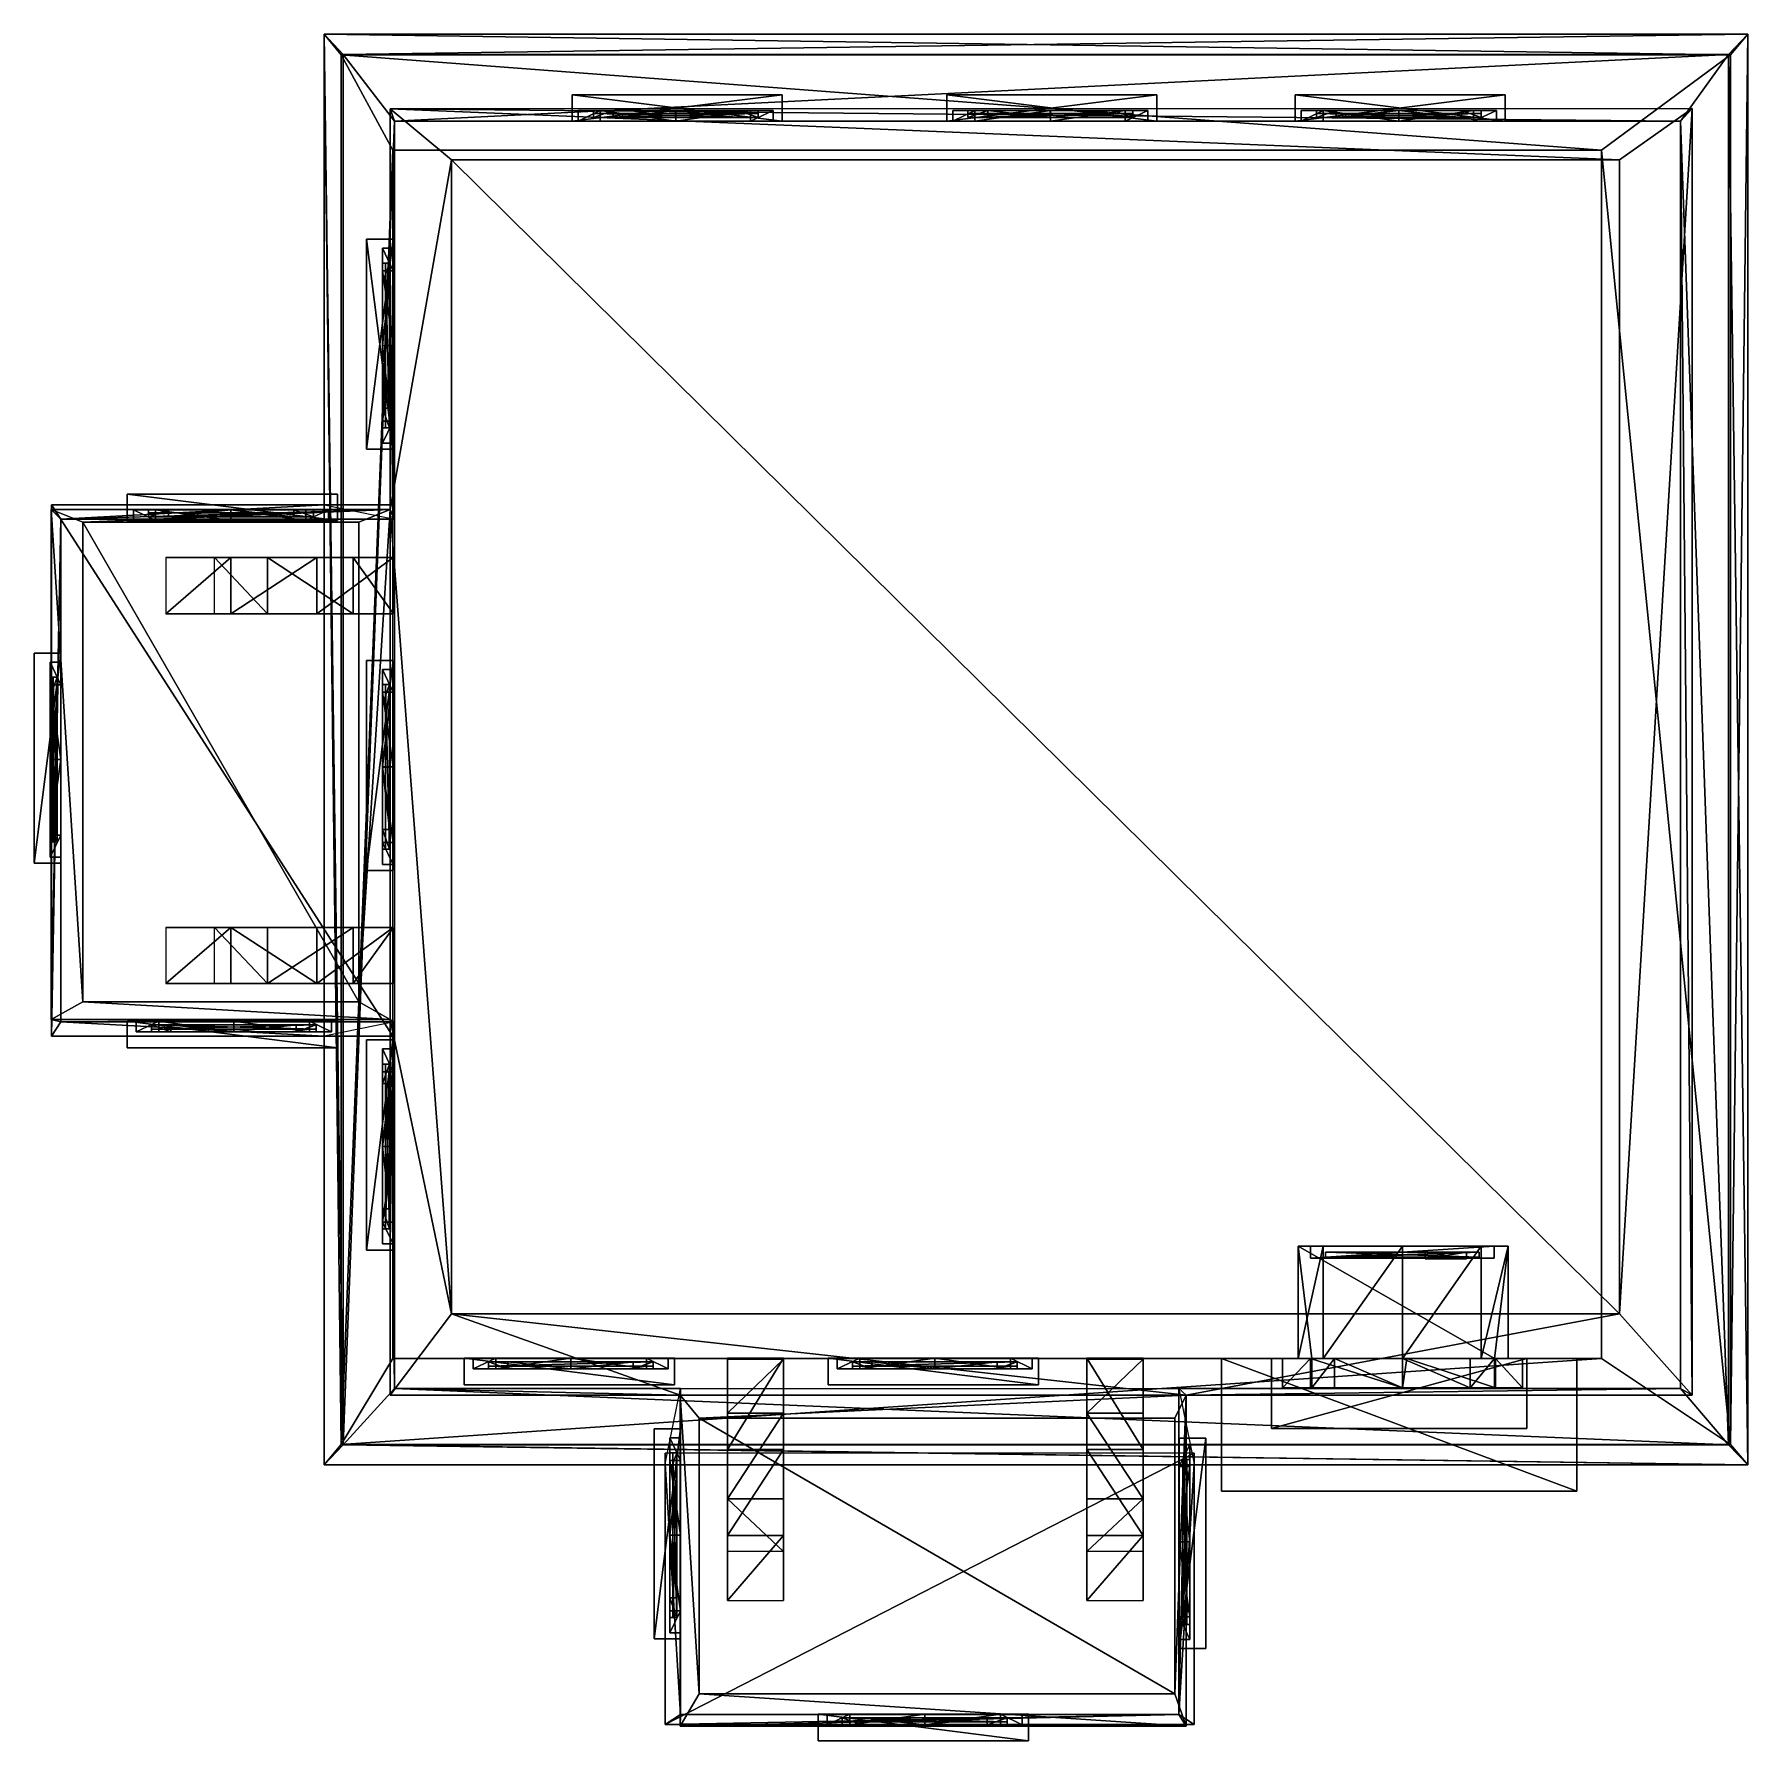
# Model space of a CAD drawing. Extents: x -2.72 to 2.12, y -2.72 to 2.11.
import ezdxf

# ---------------------------------------------------------------- set-up
doc = ezdxf.new("R2010")
doc.units = 0
doc.layers.add('Kleines_Haus_Jody', color=254, linetype='CONTINUOUS')

msp = doc.modelspace()

# ---------------------------------------------------------------- meshes
at = {"layer": 'Kleines_Haus_Jody', "color": 254}
mesh = msp.add_polyface(dxfattribs=at)
corners = [(-1.890354, 0.760207, 3.613306), (-1.890354, 0.760207, 2.928937), (-1.890354, 0.730133, 2.928937), (-1.933155, 0.740359, 2.929044), (-1.933155, 0.760207, 2.929044), (-1.933155, 0.760207, 3.613413), (-1.933155, 0.740359, 3.613413), (-1.933155, 0.760207, 3.613413), (-1.988512, 0.760208, 3.706835), (-1.988512, 0.740359, 3.706835), (-1.988512, 0.760208, 3.706835), (-2.166386, 0.760208, 3.751176), (-2.342909, 0.760208, 3.707434), (-2.342909, 0.740359, 3.707435), (-2.342909, 0.760208, 3.707434), (-2.399125, 0.760208, 3.615597), (-2.399125, 0.740359, 3.615597), (-2.399125, 0.740359, 2.934453), (-2.399125, 0.740359, 3.615597), (-2.399125, 0.760208, 3.615597), (-2.441926, 0.760208, 2.934453), (-2.441926, 0.760208, 3.615597), (-2.441926, 0.730134, 3.615597), (-2.459393, 0.805018, 2.934453), (-2.459393, 0.730133, 2.934453), (-2.459393, 0.730133, 2.907348), (-1.865133, 0.805018, 2.907348), (-1.865133, 0.730134, 2.907348), (-1.865133, 0.730134, 2.934453), (-1.865133, 0.730134, 2.934453), (-2.459393, 0.730133, 2.934453), (-2.459393, 0.805018, 2.934453), (-1.933155, 0.752006, 3.148319), (-1.933155, 0.752006, 3.170383), (-2.399125, 0.752006, 3.170383), (-2.399125, 0.740359, 3.170383), (-2.399125, 0.752006, 3.170383), (-1.933155, 0.752006, 3.170383), (-1.933155, 0.752006, 3.148319), (-2.399125, 0.752006, 3.148319), (-2.399125, 0.740359, 3.148319), (-1.933155, 0.752006, 3.379014), (-1.933155, 0.752006, 3.401079), (-2.399125, 0.752006, 3.401079), (-2.399125, 0.740359, 3.401079), (-2.399125, 0.752006, 3.401079), (-1.933155, 0.752006, 3.401079), (-1.933155, 0.752006, 3.379014), (-2.399125, 0.752006, 3.379014), (-2.399125, 0.740359, 3.379014), (-1.716489, 0.761688, 4.740113), (-2.67415, 0.761687, 4.740167), (-2.647003, 0.733695, 4.690464), (-1.903224, 0.774502, 2.236997), (-1.703614, 0.733696, 2.296351), (-2.647003, 0.733695, 2.296353), (-1.933155, 0.740359, 3.613413), (-1.988512, 0.740359, 3.706835), (-1.954744, 0.730133, 3.727545), (-1.954744, 0.760209, 3.727545), (-1.954744, 0.730133, 3.727545), (-2.166309, 0.760208, 3.78488), (-1.954744, 0.760209, 3.727545), (-2.166386, 0.740359, 3.751176), (-2.166309, 0.730133, 3.78488), (-2.379976, 0.760208, 3.724287), (-2.166309, 0.760208, 3.78488), (-2.379976, 0.730134, 3.724287), (-2.379976, 0.760208, 3.724287), (-2.342909, 0.740359, 3.707435), (-2.399125, 0.760208, 2.934453), (-1.865133, 0.730134, 2.907348), (-2.459393, 0.805018, 2.907348), (-2.459393, 0.730133, 2.907348), (-2.399125, 0.752006, 3.148319), (-1.933155, 0.740359, 3.148319), (-2.399125, 0.752006, 3.379014), (-1.933155, 0.740359, 3.401079), (-1.933155, 0.740359, 3.379014), (-1.716489, 0.761688, 4.740113), (-2.584962, 0.725302, 4.819427), (-2.67415, 0.761687, 4.740167), (-1.903226, 2.10517, 2.131253), (-1.854393, -1.882207, 2.089201), (-1.854395, 2.047319, 2.089201), (-1.903226, 2.10517, 2.236997), (-1.903224, -1.940058, 2.131253), (-1.903226, 2.10517, 2.131253), (-1.849081, -1.883143, 2.296353), (-1.903226, 2.10517, 2.236997), (-1.849083, 2.048254, 2.296352)]
mesh.append_faces([[corners[k] for k in face] for face in [(0, 1, 2), (3, 4, 5), (6, 7, 8), (9, 10, 11), (11, 12, 13), (14, 15, 16), (17, 18, 19), (20, 21, 22), (23, 24, 25), (26, 27, 28), (29, 30, 31), (32, 33, 34), (35, 36, 37), (38, 39, 40), (41, 42, 43), (44, 45, 46), (47, 48, 49), (50, 51, 52), (53, 54, 55), (3, 5, 56), (6, 8, 57), (0, 58, 59), (60, 61, 62), (9, 11, 63), (11, 13, 63), (64, 65, 66), (67, 21, 68), (14, 16, 69), (17, 19, 70), (71, 72, 73), (32, 34, 74), (38, 40, 75), (41, 43, 76), (44, 46, 77), (47, 49, 78), (79, 80, 81), (82, 83, 84), (85, 86, 87), (88, 89, 90)]], dxfattribs={"color": 254})
mesh = msp.add_polyface(dxfattribs=at)
corners = [(-1.737991, -0.199578, 0.742882), (-1.737991, -0.199578, 1.424026), (-1.737991, -0.242379, 1.424026), (-1.737991, -0.180429, 1.532715), (-1.707916, -0.180429, 1.532715), (-1.707916, -0.242379, 1.424026), (-1.737991, -0.143362, 1.515863), (-1.737991, -0.199578, 1.424026), (-1.718142, -0.199578, 1.424026), (-1.718142, -0.199578, 0.742882), (-1.718142, -0.199578, 1.424026), (-1.737991, -0.199578, 1.424026), (-1.737991, -0.242379, 0.742882), (-1.737991, -0.242379, 1.424026), (-1.7828, -0.259846, 0.742881), (-1.707916, -0.259846, 0.742882), (-1.707916, -0.259846, 0.715776), (-2.158217, -0.685787, 3.78488), (-1.94455, -0.685787, 3.724287), (-1.94455, -0.715862, 3.724287), (-1.94455, -0.685787, 3.724287), (-1.8826, -0.685787, 3.615597), (-1.8826, -0.715862, 3.615597), (-1.981616, -0.696012, 3.707435), (-1.925401, -0.696012, 3.615597), (-2.15814, -0.696012, 3.751176), (-1.923838, -0.420401, 1.42876), (-1.707389, -0.420401, 0.945269), (-1.707177, -0.420401, 1.222074), (-1.707389, -0.420401, 0.945269), (-1.923838, -0.420401, 1.42876), (-1.923838, -0.578789, 1.42876), (-1.923838, -0.578789, 1.42876), (-1.820842, -0.578789, 1.473779), (-1.707177, -0.578789, 1.222074), (-1.820842, -0.578789, 1.473779), (-1.820842, -0.420401, 1.473779), (-1.707177, -0.420401, 1.222074), (-2.063486, -0.578789, 1.928027), (-2.063486, -0.420401, 1.928027), (-1.708438, 1.777704, 2.089201), (-1.708438, -1.639619, 2.089201), (-1.708437, -1.639619, -0.000001), (-1.854393, -1.882207, 2.089201), (-1.708438, -1.639619, 2.089201), (-1.708438, 1.777704, 2.089201), (-1.903226, 2.10517, 2.131253), (-1.903224, -1.940058, 2.131253), (-1.854393, -1.882207, 2.089201), (-1.903226, 2.10517, 2.236997), (-1.903224, -1.940058, 2.236997), (-1.903224, -1.940058, 2.131253), (-1.849081, -1.883143, 2.296353), (-1.903224, -1.940058, 2.236997), (-1.903226, 2.10517, 2.236997), (-1.703614, 1.859254, 2.296351), (-1.703613, -1.72444, 2.296351), (-1.849081, -1.883143, 2.296353), (-1.542771, -1.513215, 4.88676), (-1.716489, -0.680799, 4.740113), (-1.716489, 0.761688, 4.740113), (-1.737991, -0.242379, 0.742882), (-1.737991, -0.180429, 1.532715), (-1.737991, -0.199578, 0.742882), (-1.707916, -0.242379, 0.742882), (-1.7828, -0.259845, 0.715776), (-1.981616, -0.715861, 3.707434), (-1.925401, -0.696012, 3.615597), (-1.981616, -0.696012, 3.707435), (-1.8826, -0.715861, 2.934453), (-1.8826, -0.685787, 2.934453), (-1.820842, -0.420401, 1.473779), (-1.707389, -0.578789, 0.945269), (-1.707389, -0.578789, 0.945269), (-1.707177, -0.578789, 1.222074), (-2.063486, -0.578789, 1.928027), (-2.166482, -0.420401, 1.883007), (-2.063486, -0.420401, 1.928027), (-2.647003, -0.687296, 2.296353), (-1.703614, -0.687296, 4.690461), (-1.703613, -0.687296, 2.296351), (-2.647003, -0.687296, 4.690461), (-1.716489, -0.680799, 4.740113), (-1.703614, -0.687296, 4.690461), (-1.804703, -0.630722, 4.819425), (-1.716489, 0.761688, 4.740113), (-1.716489, -0.680799, 4.740113)]
mesh.append_faces([[corners[k] for k in face] for face in [(0, 1, 2), (3, 4, 5), (6, 7, 8), (9, 10, 11), (12, 13, 5), (14, 15, 16), (17, 18, 19), (20, 21, 22), (23, 24, 25), (26, 27, 28), (29, 30, 31), (32, 33, 34), (35, 36, 37), (38, 39, 36), (40, 41, 42), (43, 44, 45), (46, 47, 48), (49, 50, 51), (52, 53, 54), (55, 56, 57), (58, 59, 60), (0, 2, 61), (1, 62, 2), (3, 5, 13), (9, 11, 63), (12, 5, 64), (14, 16, 65), (66, 67, 68), (69, 21, 70), (26, 28, 71), (29, 31, 72), (32, 34, 73), (35, 37, 74), (38, 36, 35), (32, 75, 33), (76, 31, 30), (77, 26, 71), (78, 79, 80), (81, 82, 83), (84, 85, 86)]], dxfattribs={"color": 254})
mesh = msp.add_polyface(dxfattribs=at)
corners = [(-0.675983, 1.889329, 2.929044), (-0.633182, 1.889329, 2.928937), (-0.633182, 1.889329, 3.613306), (-0.73134, 1.88933, 3.706835), (-0.697573, 1.88933, 3.727545), (-0.909137, 1.88933, 3.78488), (-0.675983, 1.889329, 3.613413), (-0.633182, 1.889329, 3.613306), (-0.633182, 1.889329, 2.928937), (-0.633182, 1.859256, 2.928937), (-0.675983, 1.869481, 2.929044), (-0.675983, 1.889329, 2.929044), (-0.675983, 1.889329, 3.613413), (-0.675983, 1.869481, 3.613413), (-0.675983, 1.889329, 3.613413), (-0.73134, 1.88933, 3.706835), (-0.697573, 1.88933, 3.727545), (-0.697573, 1.859256, 3.727545), (-0.909137, 1.859256, 3.78488), (-0.73134, 1.869481, 3.706835), (-0.73134, 1.88933, 3.706835), (-0.909214, 1.88933, 3.751176), (-0.607961, 1.93414, 2.907348), (-0.607961, 1.859256, 2.907348), (-0.607961, 1.859256, 2.934453), (-1.202221, 1.93414, 2.907348), (-0.607961, 1.93414, 2.907348), (-0.607961, 1.93414, 2.934453), (-0.607961, 1.859256, 2.907348), (-0.607961, 1.93414, 2.907348), (-1.202221, 1.93414, 2.907348), (-0.607961, 1.93414, 2.934453), (-0.607961, 1.859256, 2.934453), (-1.202221, 1.859256, 2.934453), (-0.675983, 1.881128, 3.148319), (-0.675983, 1.881128, 3.170383), (-1.141953, 1.881128, 3.170383), (-0.675983, 1.881128, 3.379014), (-0.675983, 1.881128, 3.401079), (-1.141953, 1.881128, 3.401079), (-1.141953, 1.881128, 3.401079), (-0.675983, 1.881128, 3.401079), (-0.675983, 1.869481, 3.401079), (-0.73134, 1.869481, 3.706835), (-0.909214, 1.869481, 3.751176), (-0.675983, 1.869481, 3.613413), (-1.141953, 1.869481, 3.615597), (-0.125653, 1.88933, 2.934453), (-0.125653, 1.88933, 3.615597), (-0.125652, 1.859256, 3.615597), (-0.143119, 1.934139, 2.934453), (-0.143119, 1.859256, 2.934453), (-0.143119, 1.859256, 2.907348), (-1.903226, 2.10517, 2.131253), (-1.854395, 2.047319, 2.089201), (2.072573, 2.047322, 2.089201), (-1.903226, 2.10517, 2.236997), (-1.903226, 2.10517, 2.131253), (2.121404, 2.105173, 2.131253), (-1.849083, 2.048254, 2.296352), (-1.903226, 2.10517, 2.236997), (2.121405, 2.105173, 2.236997), (-1.703614, 1.859254, 2.296351), (-1.849083, 2.048254, 2.296352), (2.067262, 2.048258, 2.296353), (-0.909214, 1.88933, 3.751176), (-0.675983, 1.869481, 3.613413), (-0.73134, 1.869481, 3.706835), (-0.697573, 1.859256, 3.727545), (-0.697573, 1.88933, 3.727545), (-0.909137, 1.88933, 3.78488), (-0.909214, 1.869481, 3.751176), (-0.607961, 1.93414, 2.934453), (-1.141953, 1.869481, 3.170383), (-0.675983, 1.881128, 3.170383), (-0.675983, 1.869481, 3.170383), (-0.675983, 1.881128, 3.148319), (-1.141953, 1.869481, 3.148319), (-0.675983, 1.869481, 3.148319), (-0.675983, 1.881128, 3.379014), (-1.141953, 1.869481, 3.379014), (-0.675983, 1.869481, 3.379014), (-1.141953, 1.869481, 2.934453), (-0.675983, 1.869481, 2.929044), (-0.125653, 1.859256, 2.934453), (-0.143119, 1.934139, 2.907348), (1.931441, 1.859255, 4.690463), (-1.71649, 1.894776, 4.740113), (-1.703615, 1.859254, 4.690464)]
mesh.append_faces([[corners[k] for k in face] for face in [(0, 1, 2), (3, 4, 5), (6, 2, 4), (7, 8, 9), (10, 11, 12), (13, 14, 15), (16, 17, 18), (19, 20, 21), (22, 23, 24), (25, 26, 27), (28, 29, 30), (31, 32, 33), (34, 35, 36), (37, 38, 39), (40, 41, 42), (43, 44, 45), (44, 46, 45), (47, 48, 49), (50, 51, 52), (53, 54, 55), (56, 57, 58), (59, 60, 61), (62, 63, 64), (0, 2, 6), (3, 5, 65), (6, 4, 3), (10, 12, 66), (13, 15, 67), (7, 68, 69), (16, 18, 70), (19, 21, 71), (22, 24, 72), (73, 74, 75), (76, 77, 78), (79, 80, 81), (45, 82, 83), (47, 49, 84), (50, 52, 85), (86, 87, 88)]], dxfattribs={"color": 254})
mesh = msp.add_polyface(dxfattribs=at)
corners = [(0.383118, 1.889329, 2.929044), (0.425919, 1.889329, 2.928937), (0.425919, 1.889329, 3.613306), (0.327761, 1.88933, 3.706835), (0.361529, 1.88933, 3.727545), (0.149964, 1.88933, 3.78488), (0.383118, 1.889329, 3.613413), (0.425919, 1.889329, 3.613306), (0.425919, 1.889329, 2.928937), (0.425919, 1.859256, 2.928937), (0.383118, 1.869481, 2.929044), (0.383118, 1.889329, 2.929044), (0.383118, 1.889329, 3.613413), (0.383118, 1.869481, 3.613413), (0.383118, 1.889329, 3.613413), (0.327761, 1.88933, 3.706835), (0.361529, 1.88933, 3.727545), (0.361529, 1.859256, 3.727545), (0.149964, 1.859256, 3.78488), (0.45114, 1.934139, 2.907348), (0.45114, 1.859256, 2.907348), (0.45114, 1.859256, 2.934453), (0.45114, 1.934139, 2.934453), (0.45114, 1.859256, 2.934453), (-0.143119, 1.859256, 2.934453), (0.327761, 1.869481, 3.706835), (0.149888, 1.869481, 3.751176), (0.383118, 1.869481, 3.613413), (0.90205, 1.88933, 2.934453), (0.90205, 1.88933, 3.615597), (0.85925, 1.88933, 3.615597), (0.958266, 1.88933, 3.707434), (0.9212, 1.88933, 3.724287), (1.134866, 1.88933, 3.78488), (1.13479, 1.88933, 3.751176), (0.958266, 1.88933, 3.707434), (0.958266, 1.869481, 3.707435), (0.958266, 1.88933, 3.707434), (0.90205, 1.88933, 3.615597), (0.90205, 1.869481, 3.615597), (0.90205, 1.869481, 2.934453), (0.90205, 1.869481, 3.615597), (0.90205, 1.88933, 3.615597), (0.85925, 1.88933, 2.934453), (0.85925, 1.88933, 3.615597), (0.85925, 1.859255, 3.615597), (0.841783, 1.934139, 2.934453), (0.841783, 1.859255, 2.934453), (0.841783, 1.859255, 2.907348), (0.958266, 1.869481, 3.707435), (0.90205, 1.869481, 3.615597), (1.13479, 1.869481, 3.751176), (1.931441, 1.859255, 4.690463), (1.964327, 1.894779, 4.740113), (-1.71649, 1.894776, 4.740113), (0.383118, 1.869481, 3.613413), (0.327761, 1.869481, 3.706835), (0.361529, 1.859256, 3.727545), (0.361529, 1.88933, 3.727545), (0.327761, 1.88933, 3.706835), (0.149888, 1.869481, 3.751176), (0.327761, 1.869481, 3.706835), (0.45114, 1.934139, 2.934453), (0.85925, 1.88933, 2.934453), (0.9212, 1.88933, 3.724287), (0.958266, 1.869481, 3.707435), (0.90205, 1.88933, 2.934453), (0.841783, 1.934139, 2.907348), (0.841783, 1.934139, 2.907348), (1.436042, 1.934139, 2.934453), (0.841783, 1.934139, 2.934453), (1.436042, 1.859255, 2.907348), (0.841783, 1.934139, 2.907348), (0.841783, 1.859255, 2.907348), (-1.854395, 2.047319, 2.089201), (1.708436, 1.777707, 2.089201), (2.072573, 2.047322, 2.089201), (-1.903226, 2.10517, 2.131253), (2.072573, 2.047322, 2.089201), (2.121404, 2.105173, 2.131253), (-1.903226, 2.10517, 2.236997), (2.121404, 2.105173, 2.131253), (2.121405, 2.105173, 2.236997), (-1.849083, 2.048254, 2.296352), (2.121405, 2.105173, 2.236997), (2.067262, 2.048258, 2.296353), (-1.703614, 1.859254, 2.296351), (2.067262, 2.048258, 2.296353), (1.931441, 1.859256, 2.296351)]
mesh.append_faces([[corners[k] for k in face] for face in [(0, 1, 2), (3, 4, 5), (6, 2, 4), (7, 8, 9), (10, 11, 12), (13, 14, 15), (16, 17, 18), (19, 20, 21), (22, 23, 24), (25, 26, 27), (28, 29, 30), (29, 31, 32), (33, 32, 31), (34, 35, 36), (37, 38, 39), (40, 41, 42), (43, 44, 45), (46, 47, 48), (49, 50, 51), (52, 53, 54), (0, 2, 6), (6, 4, 3), (10, 12, 55), (13, 15, 56), (7, 57, 58), (59, 60, 61), (19, 21, 62), (28, 30, 63), (29, 32, 30), (64, 45, 44), (37, 39, 65), (40, 42, 66), (46, 48, 67), (68, 69, 70), (71, 72, 73), (74, 75, 76), (77, 78, 79), (80, 81, 82), (83, 84, 85), (86, 87, 88)]], dxfattribs={"color": 254})
mesh = msp.add_polyface(dxfattribs=at)
corners = [(-0.633182, 1.889329, 3.613306), (-0.633182, 1.859256, 3.613306), (-0.697573, 1.859256, 3.727545), (0.425919, 1.889329, 3.613306), (0.425919, 1.859256, 3.613306), (0.361529, 1.859256, 3.727545), (1.410821, 1.889329, 3.613306), (1.410821, 1.859255, 3.613306), (1.346431, 1.859255, 3.727545), (1.346431, 1.88933, 3.727545), (1.346431, 1.859255, 3.727545), (1.134866, 1.859256, 3.78488), (1.134866, 1.859256, 3.78488), (0.9212, 1.859255, 3.724287), (0.9212, 1.88933, 3.724287), (0.9212, 1.88933, 3.724287), (0.9212, 1.859255, 3.724287), (0.85925, 1.859255, 3.615597), (1.931441, 1.859255, 4.690463), (-1.703615, 1.859254, 4.690464), (-1.703614, 1.859254, 2.296351), (1.964329, -1.743129, 4.740113), (1.964327, 1.894779, 4.740113), (1.931441, 1.859255, 4.690463), (1.708438, -1.639619, 2.089201), (1.708436, 1.777707, 2.089201), (1.708437, 1.777708, 0.000001), (-1.708438, 1.777704, 2.089201), (-1.708439, 1.777707, 0.000001), (1.708437, 1.777708, 0.000001), (-1.854395, 2.047319, 2.089201), (-1.708438, 1.777704, 2.089201), (1.708436, 1.777707, 2.089201), (2.072575, -1.882205, 2.089201), (2.072573, 2.047322, 2.089201), (2.121404, 2.105173, 2.131253), (2.072573, 2.047322, 2.089201), (2.072575, -1.882205, 2.089201), (2.121405, 2.105173, 2.236997), (2.121404, 2.105173, 2.131253), (2.121406, -1.940056, 2.131253), (2.067262, 2.048258, 2.296353), (2.121405, 2.105173, 2.236997), (2.121406, -1.940056, 2.236997), (1.931441, 1.859256, 2.296351), (2.067262, 2.048258, 2.296353), (2.067263, -1.883141, 2.296351), (1.145522, -1.321655, 1.904107), (1.368137, -1.321655, 1.852263), (0.921205, -1.321655, 1.851215), (1.759213, 1.750281, 4.88676), (-1.542773, 1.750279, 4.88676), (-1.71649, 1.894776, 4.740113), (1.759215, -1.513213, 4.88676), (1.759213, 1.750281, 4.88676), (1.964327, 1.894779, 4.740113), (-1.542773, 1.750279, 4.88676), (1.759213, 1.750281, 4.88676), (1.759215, -1.513213, 4.88676), (1.931441, 1.859255, 4.690463), (1.931441, 1.859256, 2.296351), (1.931443, -1.724438, 2.296351), (-0.633182, 1.859256, 2.928937), (0.425919, 1.859256, 2.928937), (1.410821, 1.859255, 2.928937), (0.85925, 1.88933, 2.934453), (0.85925, 1.859255, 2.934453), (1.931441, 1.859256, 2.296351), (1.931443, -1.72444, 4.690462), (1.708439, -1.639619, -0.000001), (1.708436, 1.777707, 2.089201), (1.708438, -1.639619, 2.089201), (2.121406, -1.940056, 2.131253), (2.121406, -1.940056, 2.236997), (2.067263, -1.883141, 2.296351), (1.931443, -1.724438, 2.296351), (1.444558, -1.321655, 0.259412), (0.850461, -1.321655, 1.709108), (1.444557, -1.321655, 1.712928), (1.964327, 1.894779, 4.740113), (1.964329, -1.743129, 4.740113), (-1.542771, -1.513215, 4.88676), (1.931443, -1.72444, 4.690462)]
mesh.append_faces([[corners[k] for k in face] for face in [(0, 1, 2), (3, 4, 5), (6, 7, 8), (9, 10, 11), (12, 13, 14), (15, 16, 17), (18, 19, 20), (21, 22, 23), (24, 25, 26), (27, 28, 29), (30, 31, 32), (33, 34, 32), (35, 36, 37), (38, 39, 40), (41, 42, 43), (44, 45, 46), (47, 48, 49), (50, 51, 52), (53, 54, 55), (56, 57, 58), (59, 60, 61), (0, 62, 1), (3, 63, 4), (6, 64, 7), (65, 17, 66), (18, 20, 67), (21, 23, 68), (24, 26, 69), (27, 29, 70), (33, 32, 71), (35, 37, 72), (38, 40, 73), (41, 43, 74), (44, 46, 75), (76, 77, 78), (48, 77, 49), (50, 52, 79), (53, 55, 80), (56, 58, 81), (59, 61, 82)]], dxfattribs={"color": 254})
mesh = msp.add_polyface(dxfattribs=at)
corners = [(-1.73799, 0.266392, 0.737472), (-1.73799, 0.309193, 0.737365), (-1.73799, 0.309193, 1.421734), (-1.73799, 0.266392, 1.421841), (-1.737991, 0.244803, 1.535974), (-1.73799, 0.309193, 1.421734), (-1.73799, 0.309193, 0.737365), (-1.707916, 0.309193, 0.737365), (-1.718142, 0.266392, 0.737472), (-1.73799, 0.266392, 0.737472), (-1.73799, 0.266392, 1.421841), (-1.707916, 0.309193, 1.421734), (-1.707916, 0.244803, 1.535974), (-1.7828, 0.334414, 0.715776), (-1.707916, 0.334414, 0.715776), (-1.707916, 0.334414, 0.742882), (-1.890354, 0.760207, 3.613306), (-1.890354, 0.730134, 3.613306), (-1.954744, 0.730133, 3.727545), (-1.988512, 0.740359, 3.706835), (-2.166386, 0.740359, 3.751176), (-1.933155, 0.740359, 3.613413), (-2.063486, 0.625159, 1.928027), (-2.166482, 0.625159, 1.883007), (-1.923838, 0.625159, 1.42876), (-1.923838, 0.625159, 1.42876), (-2.166482, 0.625159, 1.883007), (-2.166482, 0.466772, 1.883007), (-1.923838, 0.466771, 1.42876), (-2.166482, 0.466772, 1.883007), (-2.063486, 0.466771, 1.928027), (-1.820842, 0.466772, 1.473779), (-2.063486, 0.466771, 1.928027), (-2.063486, 0.625159, 1.928027), (-1.707177, 0.466771, 1.222074), (-1.820842, 0.625159, 1.473779), (-1.820842, 0.466772, 1.473779), (-1.707177, 0.466771, 1.222074), (-1.707389, 0.625159, 0.945269), (-1.923838, 0.466771, 1.42876), (-1.707177, 0.625159, 1.222074), (-1.820842, 0.625159, 1.473779), (-2.647003, 0.733695, 2.296353), (-1.703614, 0.733696, 2.296351), (-1.703614, 0.733694, 4.690464), (-1.716489, 0.761688, 4.740113), (-1.804703, 0.725302, 4.819427), (-2.584962, 0.725302, 4.819427), (-1.804703, -0.630722, 4.819425), (-1.804703, 0.725302, 4.819427), (-1.716489, 0.761688, 4.740113), (-2.584962, 0.725302, 4.819427), (-1.804703, 0.725302, 4.819427), (-1.804703, -0.630722, 4.819425), (-1.718142, 0.266392, 1.421841), (-1.737991, 0.244803, 1.535974), (-1.782801, 0.334414, 0.742882), (-1.890354, 0.730133, 2.928937), (-1.707177, 0.625159, 1.222074), (-1.707389, 0.466771, 0.945269), (-1.707389, 0.466771, 0.945269), (-1.707389, 0.625159, 0.945269), (-1.716489, 0.761688, 4.740113), (-2.647003, 0.733695, 4.690464), (-1.708438, 1.777704, 2.089201), (-1.708437, -1.639619, -0.000001), (-1.708439, 1.777707, 0.000001), (-1.854393, -1.882207, 2.089201), (-1.708438, 1.777704, 2.089201), (-1.854395, 2.047319, 2.089201), (-2.674093, 0.774502, 2.131253), (-1.708438, -0.7281, 2.131253), (-1.708438, 0.774502, 2.131253), (-1.703614, 1.859254, 2.296351), (-1.849081, -1.883143, 2.296353), (-1.849083, 2.048254, 2.296352), (-1.542771, -1.513215, 4.88676), (-1.716489, 0.761688, 4.740113), (-1.542773, 1.750279, 4.88676)]
mesh.append_faces([[corners[k] for k in face] for face in [(0, 1, 2), (3, 2, 4), (5, 6, 7), (8, 9, 10), (5, 11, 12), (13, 14, 15), (16, 17, 18), (19, 20, 21), (22, 23, 24), (25, 26, 27), (28, 29, 30), (31, 32, 33), (34, 31, 35), (28, 36, 37), (38, 25, 39), (40, 41, 24), (42, 43, 44), (45, 46, 47), (48, 49, 50), (51, 52, 53), (0, 2, 3), (5, 7, 11), (8, 10, 54), (5, 12, 55), (13, 15, 56), (16, 57, 17), (22, 24, 41), (25, 27, 39), (28, 30, 36), (31, 33, 35), (34, 35, 58), (28, 37, 59), (38, 39, 60), (40, 24, 61), (62, 63, 44), (64, 65, 66), (67, 68, 69), (70, 71, 72), (73, 74, 75), (76, 77, 78)]], dxfattribs={"color": 254})
mesh = msp.add_polyface(dxfattribs=at)
corners = [(-1.73799, 1.500707, 1.421734), (-1.73799, 1.500707, 0.737365), (-1.707916, 1.500707, 0.737366), (-1.718142, 1.457907, 0.737472), (-1.73799, 1.457907, 0.737472), (-1.73799, 1.457907, 1.421841), (-1.707916, 1.500707, 1.421734), (-1.707916, 1.436317, 1.535974), (-1.7828, 1.525929, 0.715776), (-1.707916, 1.525928, 0.715776), (-1.707916, 1.525928, 0.742882), (-1.141953, 1.88933, 2.934453), (-1.141953, 1.88933, 3.615597), (-1.184754, 1.88933, 3.615597), (-1.085737, 1.88933, 3.707434), (-1.122804, 1.88933, 3.724287), (-0.909137, 1.88933, 3.78488), (-0.909214, 1.88933, 3.751176), (-1.085737, 1.88933, 3.707434), (-1.085737, 1.869481, 3.707435), (-0.909137, 1.859256, 3.78488), (-1.122804, 1.859256, 3.724287), (-1.122804, 1.88933, 3.724287), (-1.122804, 1.88933, 3.724287), (-1.122804, 1.859256, 3.724287), (-1.184754, 1.859256, 3.615597), (-1.085737, 1.88933, 3.707434), (-1.141953, 1.88933, 3.615597), (-1.141953, 1.869481, 3.615597), (-1.141953, 1.869481, 2.934453), (-1.141953, 1.869481, 3.615597), (-1.141953, 1.88933, 3.615597), (-1.184754, 1.88933, 2.934453), (-1.184754, 1.88933, 3.615597), (-1.202221, 1.93414, 2.934453), (-1.202221, 1.859256, 2.934453), (-1.202221, 1.859256, 2.907348), (-1.141953, 1.869481, 3.170383), (-1.141953, 1.881128, 3.170383), (-0.675983, 1.881128, 3.170383), (-0.675983, 1.881128, 3.148319), (-1.141953, 1.881128, 3.148319), (-1.141953, 1.869481, 3.148319), (-0.675983, 1.881128, 3.379014), (-1.141953, 1.881128, 3.379014), (-1.141953, 1.869481, 3.379014), (-0.675983, 1.869481, 3.613413), (-1.141953, 1.869481, 3.615597), (-1.141953, 1.869481, 2.934453), (-1.085737, 1.869481, 3.707435), (-0.909214, 1.869481, 3.751176), (-1.703614, 0.733696, 2.296351), (-1.703614, 1.859254, 2.296351), (-1.703615, 1.859254, 4.690464), (-1.542773, 1.750279, 4.88676), (-1.716489, 0.761688, 4.740113), (-1.71649, 1.894776, 4.740113), (-1.718142, 1.457907, 1.421841), (-1.184754, 1.88933, 2.934453), (-0.909214, 1.88933, 3.751176), (-0.909214, 1.869481, 3.751176), (-0.909137, 1.88933, 3.78488), (-1.085737, 1.869481, 3.707435), (-1.141953, 1.88933, 2.934453), (-1.184754, 1.859256, 2.934453), (-1.202221, 1.93414, 2.907348), (-1.202221, 1.93414, 2.907348), (-0.607961, 1.93414, 2.934453), (-1.202221, 1.93414, 2.934453), (-0.607961, 1.859256, 2.907348), (-1.202221, 1.93414, 2.907348), (-1.202221, 1.859256, 2.907348), (-0.607961, 1.93414, 2.934453), (-1.202221, 1.859256, 2.934453), (-1.202221, 1.93414, 2.934453), (-0.675983, 1.881128, 3.148319), (-1.141953, 1.881128, 3.170383), (-1.141953, 1.881128, 3.148319), (-0.675983, 1.881128, 3.379014), (-1.141953, 1.881128, 3.401079), (-1.141953, 1.881128, 3.379014), (-1.141953, 1.881128, 3.401079), (-0.675983, 1.869481, 3.401079), (-1.141953, 1.869481, 3.401079), (-1.716489, 0.761688, 4.740113), (-1.71649, 1.894776, 4.740113)]
mesh.append_faces([[corners[k] for k in face] for face in [(0, 1, 2), (3, 4, 5), (0, 6, 7), (8, 9, 10), (11, 12, 13), (12, 14, 15), (16, 15, 14), (17, 18, 19), (20, 21, 22), (23, 24, 25), (26, 27, 28), (29, 30, 31), (32, 33, 25), (34, 35, 36), (37, 38, 39), (40, 41, 42), (43, 44, 45), (46, 47, 48), (49, 47, 50), (51, 52, 53), (54, 55, 56), (0, 2, 6), (3, 5, 57), (11, 13, 58), (12, 15, 13), (16, 14, 59), (17, 19, 60), (20, 22, 61), (23, 25, 33), (26, 28, 62), (29, 31, 63), (32, 25, 64), (34, 36, 65), (66, 67, 68), (69, 70, 71), (72, 73, 74), (75, 76, 77), (78, 79, 80), (81, 82, 83), (84, 53, 85)]], dxfattribs={"color": 254})
mesh = msp.add_polyface(dxfattribs=at)
corners = [(-0.082852, 1.88933, 2.934453), (-0.082852, 1.88933, 3.615597), (-0.125653, 1.88933, 3.615597), (-0.026636, 1.88933, 3.707434), (-0.063703, 1.88933, 3.724287), (0.149964, 1.88933, 3.78488), (0.327761, 1.88933, 3.706835), (0.149888, 1.88933, 3.751176), (0.149888, 1.869481, 3.751176), (-0.026636, 1.88933, 3.707434), (0.149964, 1.88933, 3.78488), (0.149964, 1.859256, 3.78488), (-0.063703, 1.859256, 3.724287), (-0.063703, 1.88933, 3.724287), (-0.063703, 1.859256, 3.724287), (-0.125652, 1.859256, 3.615597), (-0.026636, 1.88933, 3.707434), (-0.082852, 1.88933, 3.615597), (-0.082852, 1.869481, 3.615597), (-0.082852, 1.869481, 2.934453), (-0.082852, 1.869481, 3.615597), (-0.082852, 1.88933, 3.615597), (-0.143119, 1.934139, 2.907348), (0.45114, 1.934139, 2.907348), (0.45114, 1.934139, 2.934453), (0.45114, 1.859256, 2.907348), (0.45114, 1.934139, 2.907348), (-0.143119, 1.934139, 2.907348), (0.383118, 1.881128, 3.148319), (0.383118, 1.881128, 3.170383), (-0.082852, 1.881128, 3.170383), (-0.082852, 1.869481, 3.170383), (-0.082852, 1.881128, 3.170383), (0.383118, 1.881128, 3.170383), (0.383118, 1.881128, 3.148319), (-0.082852, 1.881128, 3.148319), (-0.082852, 1.869481, 3.148319), (0.383118, 1.881128, 3.379014), (0.383118, 1.881128, 3.401079), (-0.082852, 1.881128, 3.401079), (-0.082852, 1.869481, 3.401078), (-0.082852, 1.881128, 3.401079), (0.383118, 1.881128, 3.401079), (0.383118, 1.881128, 3.379014), (-0.082852, 1.881128, 3.379014), (-0.082852, 1.869481, 3.379014), (0.383118, 1.869481, 3.613413), (-0.082852, 1.869481, 3.615597), (-0.082852, 1.869481, 2.934453), (-0.026636, 1.869481, 3.707435), (0.149888, 1.869481, 3.751176), (-0.125653, 1.88933, 2.934453), (0.149888, 1.88933, 3.751176), (0.327761, 1.88933, 3.706835), (0.361529, 1.88933, 3.727545), (0.149964, 1.859256, 3.78488), (0.149964, 1.88933, 3.78488), (-0.026636, 1.869481, 3.707435), (-0.063703, 1.88933, 3.724287), (-0.125653, 1.88933, 3.615597), (-0.026636, 1.869481, 3.707435), (-0.082852, 1.88933, 2.934453), (-0.143119, 1.934139, 2.934453), (-0.143119, 1.859256, 2.907348), (0.45114, 1.934139, 2.934453), (-0.143119, 1.859256, 2.934453), (-0.143119, 1.934139, 2.934453), (-0.082852, 1.881128, 3.148319), (0.383118, 1.869481, 3.170383), (0.383118, 1.869481, 3.148319), (-0.082852, 1.881128, 3.379014), (0.383118, 1.869481, 3.401079), (0.383118, 1.869481, 3.379014), (0.383118, 1.869481, 2.929044)]
mesh.append_faces([[corners[k] for k in face] for face in [(0, 1, 2), (1, 3, 4), (5, 4, 3), (6, 7, 8), (8, 7, 9), (10, 11, 12), (13, 14, 15), (16, 17, 18), (19, 20, 21), (22, 23, 24), (25, 26, 27), (28, 29, 30), (31, 32, 33), (34, 35, 36), (37, 38, 39), (40, 41, 42), (43, 44, 45), (46, 47, 48), (49, 47, 50), (50, 47, 46), (0, 2, 51), (1, 4, 2), (5, 3, 52), (53, 5, 52), (54, 55, 56), (8, 9, 57), (10, 12, 58), (13, 15, 59), (16, 18, 60), (19, 21, 61), (22, 24, 62), (25, 27, 63), (64, 65, 66), (28, 30, 67), (31, 33, 68), (34, 36, 69), (37, 39, 70), (40, 42, 71), (43, 45, 72), (46, 48, 73)]], dxfattribs={"color": 254})
mesh = msp.add_polyface(dxfattribs=at)
corners = [(1.368021, 1.889329, 2.929044), (1.410821, 1.889329, 2.928937), (1.410821, 1.889329, 3.613306), (1.312663, 1.88933, 3.706835), (1.346431, 1.88933, 3.727545), (1.134866, 1.88933, 3.78488), (1.368021, 1.889329, 3.613413), (1.410821, 1.889329, 3.613306), (1.410821, 1.889329, 2.928937), (1.410821, 1.859255, 2.928937), (1.368021, 1.869481, 2.929044), (1.368021, 1.889329, 2.929044), (1.368021, 1.889329, 3.613413), (1.368021, 1.869481, 3.613413), (1.368021, 1.889329, 3.613413), (1.312663, 1.88933, 3.706835), (1.312663, 1.86948, 3.706835), (1.312663, 1.88933, 3.706835), (1.13479, 1.88933, 3.751176), (1.436043, 1.934139, 2.907348), (1.436042, 1.859255, 2.907348), (1.436042, 1.859255, 2.934453), (0.841783, 1.934139, 2.907348), (1.436043, 1.934139, 2.907348), (1.436042, 1.934139, 2.934453), (1.436042, 1.859255, 2.907348), (1.436043, 1.934139, 2.907348), (0.841783, 1.934139, 2.907348), (1.436042, 1.934139, 2.934453), (1.436042, 1.859255, 2.934453), (0.841783, 1.859255, 2.934453), (1.368021, 1.881128, 3.148319), (1.368021, 1.881128, 3.170383), (0.90205, 1.881128, 3.170383), (0.90205, 1.869481, 3.170383), (0.90205, 1.881128, 3.170383), (1.368021, 1.881128, 3.170383), (1.368021, 1.881128, 3.148319), (0.90205, 1.881128, 3.148319), (0.90205, 1.869481, 3.148319), (1.368021, 1.881128, 3.379014), (1.368021, 1.881128, 3.401079), (0.90205, 1.881128, 3.401079), (0.90205, 1.881128, 3.401079), (1.368021, 1.881128, 3.401079), (1.368021, 1.869481, 3.401079), (1.368021, 1.881128, 3.379014), (0.90205, 1.881128, 3.379014), (0.90205, 1.869481, 3.379014), (1.368021, 1.869481, 3.613413), (0.90205, 1.869481, 3.615597), (0.90205, 1.869481, 2.934453), (1.312663, 1.86948, 3.706835), (1.13479, 1.869481, 3.751176), (0.958266, 1.88933, 3.707434), (1.13479, 1.88933, 3.751176), (1.368021, 1.869481, 3.613413), (1.312663, 1.86948, 3.706835), (1.346431, 1.859255, 3.727545), (1.346431, 1.88933, 3.727545), (1.346431, 1.88933, 3.727545), (1.134866, 1.859256, 3.78488), (1.134866, 1.88933, 3.78488), (1.13479, 1.869481, 3.751176), (0.958266, 1.869481, 3.707435), (1.134866, 1.859256, 3.78488), (0.9212, 1.88933, 3.724287), (1.134866, 1.88933, 3.78488), (1.436042, 1.934139, 2.934453), (0.841783, 1.934139, 2.934453), (0.90205, 1.881128, 3.148319), (1.368021, 1.869481, 3.170383), (1.368021, 1.869481, 3.148319), (0.90205, 1.881128, 3.379014), (0.90205, 1.869481, 3.401078), (1.368021, 1.869481, 3.379014), (1.368021, 1.869481, 2.929044)]
mesh.append_faces([[corners[k] for k in face] for face in [(0, 1, 2), (3, 4, 5), (6, 2, 4), (7, 8, 9), (10, 11, 12), (13, 14, 15), (16, 17, 18), (19, 20, 21), (22, 23, 24), (25, 26, 27), (28, 29, 30), (31, 32, 33), (34, 35, 36), (37, 38, 39), (40, 41, 42), (43, 44, 45), (46, 47, 48), (49, 50, 51), (52, 53, 49), (53, 50, 49), (0, 2, 6), (5, 54, 55), (3, 5, 55), (6, 4, 3), (10, 12, 56), (13, 15, 57), (7, 58, 59), (60, 61, 62), (16, 18, 63), (18, 64, 63), (65, 66, 67), (19, 21, 68), (28, 30, 69), (31, 33, 70), (34, 36, 71), (37, 39, 72), (40, 42, 73), (43, 45, 74), (46, 48, 75), (49, 51, 76)]], dxfattribs={"color": 254})
mesh = msp.add_polyface(dxfattribs=at)
corners = [(-1.718142, 1.457907, 1.421841), (-1.73799, 1.457907, 1.421841), (-1.737991, 1.402549, 1.515264), (-1.737991, 1.436317, 1.535974), (-1.707916, 1.436317, 1.535974), (-1.707916, 1.224752, 1.593309), (-1.718142, 1.402549, 1.515264), (-1.737991, 1.402549, 1.515264), (-1.737991, 1.224676, 1.559605), (-1.737991, 1.048152, 1.515863), (-1.718142, 1.048152, 1.515863), (-1.707916, 1.224752, 1.593309), (-1.707916, 1.011086, 1.532715), (-1.737991, 1.011086, 1.532715), (-1.707916, 1.011086, 1.532715), (-1.707916, 0.949136, 1.424026), (-1.737991, 0.949136, 1.424026), (-1.737991, 1.048152, 1.515863), (-1.737991, 0.991937, 1.424026), (-1.718142, 0.991937, 1.424026), (-1.718142, 0.991937, 1.424026), (-1.737991, 0.991937, 1.424026), (-1.737991, 0.991936, 0.742882), (-1.737991, 0.949136, 0.742882), (-1.7828, 0.931669, 0.742881), (-1.707916, 0.931669, 0.742882), (-1.707916, 0.931669, 0.715776), (-1.729789, 1.457907, 0.956747), (-1.729789, 1.457907, 0.978812), (-1.729789, 0.991936, 0.978812), (-1.718142, 0.991936, 0.978812), (-1.729789, 0.991936, 0.978812), (-1.729789, 1.457907, 0.978812), (-1.729789, 1.457907, 0.956747), (-1.729789, 0.991936, 0.956747), (-1.718142, 0.991936, 0.956747), (-1.729789, 1.457907, 1.187443), (-1.729789, 1.457907, 1.209507), (-1.729789, 0.991937, 1.209507), (-1.718142, 0.991937, 1.209507), (-1.729789, 0.991937, 1.209507), (-1.729789, 1.457907, 1.209507), (-1.729789, 1.457907, 1.187443), (-1.729789, 0.991937, 1.187443), (-1.718142, 0.991937, 1.187443), (-1.718142, 1.457907, 1.421841), (-1.718142, 0.991937, 1.424026), (-1.718142, 0.991936, 0.742882), (-1.718142, 1.048152, 1.515863), (-1.718142, 1.224676, 1.559605), (-1.718142, 1.402549, 1.515264), (-1.716489, 0.761688, 4.740113), (-1.703614, 0.733694, 4.690464), (-1.703615, 1.859254, 4.690464), (-1.718142, 1.402549, 1.515264), (-1.73799, 1.500707, 1.421734), (-1.707916, 1.436317, 1.535974), (-1.737991, 1.436317, 1.535974), (-1.737991, 1.224752, 1.593309), (-1.718142, 1.224676, 1.559605), (-1.737991, 1.224752, 1.593309), (-1.737991, 1.011086, 1.532715), (-1.718142, 1.048152, 1.515863), (-1.718142, 0.991936, 0.742882), (-1.707916, 0.949136, 0.742882), (-1.707916, 1.525928, 0.715776), (-1.7828, 0.931669, 0.715776), (-1.707916, 0.931669, 0.715776), (-1.729789, 0.991936, 0.956747), (-1.718142, 1.457907, 0.978812), (-1.718142, 1.457907, 0.956747), (-1.729789, 0.991937, 1.187443), (-1.718142, 1.457907, 1.209507), (-1.718142, 1.457907, 1.187443), (-1.718142, 1.457907, 0.737472), (-1.703614, 0.733696, 2.296351)]
mesh.append_faces([[corners[k] for k in face] for face in [(0, 1, 2), (3, 4, 5), (6, 7, 8), (8, 9, 10), (11, 12, 13), (14, 15, 16), (17, 18, 19), (20, 21, 22), (23, 16, 15), (24, 25, 26), (27, 28, 29), (30, 31, 32), (33, 34, 35), (36, 37, 38), (39, 40, 41), (42, 43, 44), (45, 46, 47), (48, 46, 49), (50, 49, 45), (49, 46, 45), (51, 52, 53), (0, 2, 54), (55, 56, 57), (3, 5, 58), (6, 8, 59), (8, 10, 59), (11, 13, 60), (14, 16, 61), (17, 19, 62), (20, 22, 63), (23, 15, 64), (65, 66, 67), (27, 29, 68), (30, 32, 69), (33, 35, 70), (36, 38, 71), (39, 41, 72), (42, 44, 73), (45, 47, 74), (75, 53, 52)]], dxfattribs={"color": 254})
mesh = msp.add_polyface(dxfattribs=at)
corners = [(-1.73799, 1.457907, 0.737472), (-1.73799, 1.500707, 0.737365), (-1.73799, 1.500707, 1.421734), (-1.737991, 0.991936, 0.742882), (-1.737991, 0.991937, 1.424026), (-1.737991, 0.949136, 1.424026), (-1.737991, 1.048152, 1.515863), (-1.737991, 1.011086, 1.532715), (-1.737991, 1.224752, 1.593309), (-1.737991, 1.402549, 1.515264), (-1.737991, 1.436317, 1.535974), (-1.73799, 1.457907, 1.421841), (-1.7828, 0.931669, 0.715776), (-1.7828, 1.525929, 0.715776), (-1.782801, 1.525928, 0.742882), (-1.707916, 1.525928, 0.715776), (-1.7828, 1.525929, 0.715776), (-1.7828, 0.931669, 0.715776), (-1.782801, 1.525928, 0.742882), (-1.707916, 1.525928, 0.742882), (-1.707916, 0.931669, 0.742882), (-1.933155, 0.760207, 2.929044), (-1.890354, 0.760207, 2.928937), (-1.890354, 0.760207, 3.613306), (-2.399125, 0.760208, 2.934453), (-2.399125, 0.760208, 3.615597), (-2.441926, 0.760208, 3.615597), (-2.342909, 0.760208, 3.707434), (-2.379976, 0.760208, 3.724287), (-2.166309, 0.760208, 3.78488), (-1.988512, 0.760208, 3.706835), (-1.954744, 0.760209, 3.727545), (-1.933155, 0.760207, 3.613413), (-2.459393, 0.805018, 2.907348), (-1.865133, 0.805018, 2.907348), (-1.865133, 0.805018, 2.934453), (-1.865133, 0.730134, 2.907348), (-1.865133, 0.805018, 2.907348), (-2.459393, 0.805018, 2.907348), (-2.674093, 0.774502, 2.131253), (-1.708438, 0.774502, 2.131253), (-1.903224, 0.774502, 2.236997), (-1.737991, 0.949136, 0.742882), (-1.737991, 1.224676, 1.559605), (-1.7828, 0.931669, 0.742881), (-1.707916, 0.931669, 0.715776), (-1.7828, 0.931669, 0.715776), (-1.7828, 1.525929, 0.715776), (-1.707916, 1.525928, 0.742882), (-1.782801, 1.525928, 0.742882), (-1.7828, 0.931669, 0.742881), (-1.7828, 0.931669, 0.742881), (-2.441926, 0.760208, 2.934453), (-2.166386, 0.760208, 3.751176), (-2.459393, 0.805018, 2.934453), (-2.459393, 0.730133, 2.907348), (-2.459393, 0.805018, 2.907348), (-1.865133, 0.805018, 2.907348), (-1.865133, 0.730134, 2.934453), (-1.865133, 0.805018, 2.934453), (-2.459393, 0.805018, 2.934453), (-1.865133, 0.730134, 2.934453), (-2.459393, 0.805018, 2.934453), (-1.865133, 0.805018, 2.934453), (-1.903224, 0.774502, 2.236997), (-2.647003, 0.733695, 2.296353), (-2.674093, 0.774501, 2.236997), (-2.674093, 0.774501, 2.236997)]
mesh.append_faces([[corners[k] for k in face] for face in [(0, 1, 2), (3, 4, 5), (4, 6, 7), (8, 7, 6), (9, 10, 8), (11, 2, 10), (12, 13, 14), (15, 16, 17), (18, 19, 20), (21, 22, 23), (24, 25, 26), (25, 27, 28), (29, 28, 27), (30, 31, 29), (32, 23, 31), (33, 34, 35), (36, 37, 38), (39, 40, 41), (0, 2, 11), (3, 5, 42), (4, 7, 5), (8, 6, 43), (9, 8, 43), (11, 10, 9), (44, 45, 46), (47, 48, 49), (12, 14, 50), (18, 20, 51), (21, 23, 32), (24, 26, 52), (25, 28, 26), (29, 27, 53), (30, 29, 53), (32, 31, 30), (54, 55, 56), (57, 58, 59), (33, 35, 60), (61, 62, 63), (64, 65, 66), (39, 41, 67)]], dxfattribs={"color": 254})
mesh = msp.add_polyface(dxfattribs=at)
corners = [(-2.677564, -0.178678, 2.934453), (-2.677564, -0.178678, 3.615597), (-2.677564, -0.221479, 3.615597), (-2.64749, -0.159529, 3.724287), (-2.64749, -0.221479, 3.615597), (-2.677564, -0.221479, 3.615597), (-2.677564, -0.221479, 2.934453), (-2.722374, -0.238946, 2.934453), (-2.64749, -0.238946, 2.934453), (-2.64749, -0.238946, 2.907348), (-2.391371, -0.71586, 2.929044), (-2.434172, -0.715861, 2.928937), (-2.434172, -0.715861, 3.613306), (-2.336014, -0.715862, 3.706835), (-2.369781, -0.715862, 3.727545), (-2.158217, -0.715862, 3.78488), (-2.391371, -0.715861, 3.613413), (-2.434172, -0.715861, 3.613306), (-2.434172, -0.715861, 2.928937), (-2.434172, -0.685787, 2.928937), (-2.391371, -0.696012, 2.929044), (-2.391371, -0.71586, 2.929044), (-2.391371, -0.715861, 3.613413), (-2.391371, -0.696012, 3.613413), (-2.391371, -0.715861, 3.613413), (-2.336014, -0.715862, 3.706835), (-2.434172, -0.685787, 3.613306), (-2.369781, -0.685787, 3.727545), (-2.336014, -0.696012, 3.706835), (-2.336014, -0.715862, 3.706835), (-2.15814, -0.715862, 3.751176), (-2.459393, -0.760671, 2.907348), (-2.459393, -0.685787, 2.907348), (-2.459393, -0.685787, 2.934453), (-1.865133, -0.760671, 2.907348), (-2.459393, -0.760671, 2.907348), (-2.459393, -0.760671, 2.934453), (-2.336014, -0.696012, 3.706835), (-2.15814, -0.696012, 3.751176), (-2.391371, -0.696012, 3.613413), (-2.166482, -0.420401, 1.883007), (-2.350783, -0.420401, 2.131555), (-2.350783, -0.578789, 2.131555), (-2.647003, -0.687296, 2.296353), (-2.647003, -0.687296, 4.690461), (-1.703614, -0.687296, 4.690461), (-2.647003, -0.687296, 4.690461), (-2.647003, -0.687296, 2.296353), (-2.647003, 0.733695, 2.296353), (-2.647003, -0.687296, 4.690461), (-2.674149, -0.6808, 4.740165), (-1.716489, -0.680799, 4.740113), (-1.903224, -0.7281, 2.236997), (-2.674093, -0.728101, 2.236997), (-2.647003, -0.687296, 2.296353), (-2.674093, -0.728101, 2.131253), (-2.674093, -0.728101, 2.236997), (-1.903224, -0.7281, 2.236997), (-2.674093, 0.774502, 2.131253), (-2.674093, -0.728101, 2.131253), (-1.708438, -0.7281, 2.131253), (-2.677564, -0.221479, 2.934453), (-2.677564, -0.159529, 3.724287), (-2.64749, -0.221479, 2.934453), (-2.722374, -0.238946, 2.907348), (-2.391371, -0.696012, 3.613413), (-2.336014, -0.696012, 3.706835), (-2.369781, -0.715862, 3.727545), (-2.369781, -0.685787, 3.727545), (-2.158217, -0.715862, 3.78488), (-2.369781, -0.715862, 3.727545), (-2.459393, -0.760671, 2.934453), (-2.647003, 0.733695, 4.690464), (-2.674149, -0.6808, 4.740165), (-2.647003, -0.687296, 4.690461), (-2.584961, -0.630723, 4.819425), (-2.67415, 0.761687, 4.740167), (-2.584961, -0.630723, 4.819425), (-2.674149, -0.6808, 4.740165), (-2.674093, -0.728101, 2.236997), (-2.647003, 0.733695, 2.296353), (-2.647003, -0.687296, 2.296353), (-2.674093, -0.728101, 2.131253), (-2.674093, 0.774501, 2.236997)]
mesh.append_faces([[corners[k] for k in face] for face in [(0, 1, 2), (3, 4, 5), (6, 5, 4), (7, 8, 9), (10, 11, 12), (13, 14, 15), (16, 12, 14), (17, 18, 19), (20, 21, 22), (23, 24, 25), (17, 26, 27), (28, 29, 30), (31, 32, 33), (34, 35, 36), (37, 38, 39), (40, 41, 42), (43, 44, 45), (46, 47, 48), (49, 50, 51), (52, 53, 54), (55, 56, 57), (58, 59, 60), (0, 2, 61), (1, 62, 2), (6, 4, 63), (7, 9, 64), (10, 12, 16), (16, 14, 13), (17, 19, 26), (20, 22, 65), (23, 25, 66), (17, 27, 67), (68, 69, 70), (31, 33, 71), (72, 73, 74), (75, 51, 50), (76, 77, 78), (79, 80, 81), (82, 83, 79)]], dxfattribs={"color": 254})
mesh = msp.add_polyface(dxfattribs=at)
corners = [(-2.677563, 0.287292, 2.929044), (-2.677563, 0.330092, 2.928937), (-2.677563, 0.330092, 3.613306), (-2.677564, 0.231934, 3.706835), (-2.677565, 0.265702, 3.727545), (-2.677565, 0.054137, 3.78488), (-2.677563, 0.287292, 3.613413), (-2.677563, 0.330092, 3.613306), (-2.677563, 0.330092, 2.928937), (-2.64749, 0.330092, 2.928937), (-2.657715, 0.287292, 2.929044), (-2.677563, 0.287292, 2.929044), (-2.677563, 0.287292, 3.613413), (-2.657715, 0.287292, 3.613413), (-2.677563, 0.287292, 3.613413), (-2.677564, 0.231934, 3.706835), (-2.64749, 0.330092, 3.613306), (-2.64749, 0.265702, 3.727545), (-2.677565, 0.265702, 3.727545), (-2.64749, 0.265702, 3.727545), (-2.64749, 0.054137, 3.78488), (-2.722374, 0.355314, 2.907348), (-2.64749, 0.355314, 2.907348), (-2.64749, 0.355314, 2.934453), (-2.657715, 0.231934, 3.706835), (-2.657715, 0.054061, 3.751176), (-2.657715, 0.287292, 3.613413), (-1.954744, 0.730133, 3.727545), (-2.166309, 0.730133, 3.78488), (-2.166309, 0.760208, 3.78488), (-2.166309, 0.730133, 3.78488), (-2.379976, 0.730134, 3.724287), (-2.379976, 0.760208, 3.724287), (-2.379976, 0.730134, 3.724287), (-2.441926, 0.730134, 3.615597), (-2.441926, 0.760208, 3.615597), (-1.933155, 0.740359, 3.613413), (-2.399125, 0.740359, 3.615597), (-2.399125, 0.740359, 2.934453), (-2.342909, 0.740359, 3.707435), (-2.166386, 0.740359, 3.751176), (-2.063486, 0.466771, 1.928027), (-2.212424, 0.466772, 2.130049), (-2.212424, 0.625159, 2.130049), (-2.166482, 0.466772, 1.883007), (-2.350783, 0.466771, 2.131555), (-2.212424, 0.466772, 2.130049), (-2.166482, 0.625159, 1.883007), (-2.350783, 0.625159, 2.131555), (-2.350783, 0.466771, 2.131555), (-2.212424, 0.625159, 2.130049), (-2.350783, 0.625159, 2.131555), (-2.166482, 0.625159, 1.883007), (-2.647003, 0.733695, 4.690464), (-2.67415, 0.761687, 4.740167), (-2.674149, -0.6808, 4.740165), (-2.67415, 0.761687, 4.740167), (-2.584962, 0.725302, 4.819427), (-2.584961, -0.630723, 4.819425), (-2.674093, -0.728101, 2.236997), (-2.674093, 0.774501, 2.236997), (-2.647003, 0.733695, 2.296353), (-2.674093, -0.728101, 2.131253), (-2.674093, 0.774502, 2.131253), (-2.657715, 0.287292, 3.613413), (-2.657715, 0.231934, 3.706835), (-2.677565, 0.265702, 3.727545), (-2.722374, 0.355314, 2.934453), (-2.441926, 0.760208, 2.934453), (-2.441926, 0.730133, 2.934453), (-2.399125, 0.740359, 3.170383), (-1.933155, 0.752006, 3.170383), (-1.933155, 0.740359, 3.170383), (-1.933155, 0.740359, 2.929044), (-2.063486, 0.625159, 1.928027), (-2.063486, 0.466771, 1.928027), (-2.166482, 0.466772, 1.883007), (-2.063486, 0.625159, 1.928027), (-2.647003, 0.733695, 2.296353), (-1.703614, 0.733694, 4.690464), (-2.647003, 0.733695, 4.690464), (-2.647003, -0.687296, 4.690461), (-2.647003, 0.733695, 2.296353), (-2.647003, 0.733695, 4.690464)]
mesh.append_faces([[corners[k] for k in face] for face in [(0, 1, 2), (3, 4, 5), (6, 2, 4), (7, 8, 9), (10, 11, 12), (13, 14, 15), (7, 16, 17), (18, 19, 20), (21, 22, 23), (24, 25, 26), (27, 28, 29), (30, 31, 32), (33, 34, 35), (36, 37, 38), (39, 37, 40), (40, 37, 36), (41, 42, 43), (44, 45, 46), (47, 48, 49), (50, 51, 52), (53, 54, 55), (56, 57, 58), (59, 60, 61), (62, 63, 60), (0, 2, 6), (6, 4, 3), (7, 9, 16), (10, 12, 64), (13, 15, 65), (7, 17, 66), (21, 23, 67), (68, 34, 69), (70, 71, 72), (36, 38, 73), (41, 43, 74), (44, 46, 75), (47, 49, 76), (50, 52, 77), (78, 79, 80), (81, 82, 83)]], dxfattribs={"color": 254})
mesh = msp.add_polyface(dxfattribs=at)
corners = [(-2.677564, -0.178678, 3.615597), (-2.677564, -0.122463, 3.707434), (-2.677564, -0.159529, 3.724287), (-2.677565, 0.054137, 3.78488), (-2.657715, 0.231934, 3.706835), (-2.677564, 0.231934, 3.706835), (-2.677564, 0.054061, 3.751176), (-2.677564, -0.122463, 3.707434), (-2.657715, -0.122463, 3.707435), (-2.64749, 0.054137, 3.78488), (-2.64749, -0.159529, 3.724287), (-2.677564, -0.159529, 3.724287), (-2.677564, -0.122463, 3.707434), (-2.677564, -0.178678, 3.615597), (-2.657715, -0.178678, 3.615597), (-2.657715, -0.178678, 2.934453), (-2.657715, -0.178678, 3.615597), (-2.677564, -0.178678, 3.615597), (-2.722374, -0.238946, 2.907348), (-2.722374, 0.355314, 2.907348), (-2.722374, 0.355314, 2.934453), (-2.64749, 0.355314, 2.907348), (-2.722374, 0.355314, 2.907348), (-2.722374, -0.238946, 2.907348), (-2.64749, 0.355314, 2.934453), (-2.64749, -0.238946, 2.934453), (-2.722374, -0.238946, 2.934453), (-2.669362, 0.287292, 3.148319), (-2.669362, 0.287292, 3.170383), (-2.669362, -0.178679, 3.170383), (-2.657715, -0.178678, 3.170383), (-2.669362, -0.178679, 3.170383), (-2.669362, 0.287292, 3.170383), (-2.669362, 0.287292, 3.148319), (-2.669362, -0.178679, 3.148319), (-2.657715, -0.178678, 3.148319), (-2.669362, 0.287292, 3.379014), (-2.669362, 0.287292, 3.401079), (-2.669362, -0.178679, 3.401079), (-2.669362, -0.178679, 3.401079), (-2.669362, 0.287292, 3.401079), (-2.657715, 0.287292, 3.401079), (-2.669362, -0.178679, 3.379014), (-2.657715, -0.178679, 3.379014), (-2.657715, 0.287292, 3.379014), (-2.657715, 0.287292, 3.613413), (-2.657715, -0.178678, 3.615597), (-2.657715, -0.178678, 2.934453), (-2.657715, -0.122463, 3.707435), (-2.657715, 0.054061, 3.751176), (-2.677564, 0.054061, 3.751176), (-2.677564, 0.231934, 3.706835), (-2.677565, 0.265702, 3.727545), (-2.64749, 0.054137, 3.78488), (-2.677565, 0.054137, 3.78488), (-2.657715, 0.054061, 3.751176), (-2.677565, 0.054137, 3.78488), (-2.64749, -0.159529, 3.724287), (-2.677564, -0.221479, 3.615597), (-2.677564, -0.159529, 3.724287), (-2.657715, -0.122463, 3.707435), (-2.677564, -0.178678, 2.934453), (-2.722374, -0.238946, 2.934453), (-2.64749, -0.238946, 2.907348), (-2.722374, 0.355314, 2.934453), (-2.669362, -0.178679, 3.148319), (-2.657715, 0.287292, 3.170383), (-2.657715, 0.287292, 3.148319), (-2.669362, -0.178679, 3.379014), (-2.657715, -0.178679, 3.401079), (-2.669362, 0.287292, 3.379014), (-2.657715, 0.287292, 2.929044), (-2.584962, 0.725302, 4.819427), (-1.804703, -0.630722, 4.819425), (-2.584961, -0.630723, 4.819425)]
mesh.append_faces([[corners[k] for k in face] for face in [(0, 1, 2), (3, 2, 1), (4, 5, 6), (6, 7, 8), (9, 10, 11), (12, 13, 14), (15, 16, 17), (18, 19, 20), (21, 22, 23), (24, 25, 26), (27, 28, 29), (30, 31, 32), (33, 34, 35), (36, 37, 38), (39, 40, 41), (42, 43, 44), (45, 46, 47), (48, 46, 49), (49, 46, 45), (3, 1, 50), (51, 3, 50), (52, 53, 54), (4, 6, 55), (6, 8, 55), (9, 11, 56), (57, 58, 59), (12, 14, 60), (15, 17, 61), (18, 20, 62), (21, 23, 63), (24, 26, 64), (27, 29, 65), (30, 32, 66), (33, 35, 67), (36, 38, 68), (39, 41, 69), (42, 44, 70), (45, 47, 71), (72, 73, 74)]], dxfattribs={"color": 254})
mesh = msp.add_polyface(dxfattribs=at)
corners = [(-1.737991, -0.199578, 1.424026), (-1.737991, -0.143362, 1.515863), (-1.737991, -0.180429, 1.532715), (-1.737991, 0.033238, 1.593309), (-1.737991, 0.211035, 1.515264), (-1.737991, 0.244803, 1.535974), (-1.718142, 0.266392, 1.421841), (-1.73799, 0.266392, 1.421841), (-1.737991, 0.211035, 1.515264), (-1.737991, 0.244803, 1.535974), (-1.707916, 0.244803, 1.535974), (-1.707916, 0.033238, 1.593309), (-1.718142, 0.211035, 1.515264), (-1.737991, 0.211035, 1.515264), (-1.737991, 0.033161, 1.559605), (-1.737991, -0.143362, 1.515863), (-1.718142, -0.143362, 1.515863), (-1.737991, 0.033238, 1.593309), (-1.707916, 0.033238, 1.593309), (-1.707916, -0.180429, 1.532715), (-1.7828, -0.259845, 0.715776), (-1.7828, 0.334414, 0.715776), (-1.782801, 0.334414, 0.742882), (-1.707916, 0.334414, 0.715776), (-1.7828, 0.334414, 0.715776), (-1.7828, -0.259845, 0.715776), (-1.707916, 0.334414, 0.742882), (-1.707916, -0.259846, 0.742882), (-1.7828, -0.259846, 0.742881), (-1.729789, 0.266392, 0.956747), (-1.729789, 0.266392, 0.978812), (-1.729789, -0.199578, 0.978812), (-1.718142, -0.199578, 0.978812), (-1.729789, -0.199578, 0.978812), (-1.729789, 0.266392, 0.978812), (-1.729789, 0.266392, 0.956747), (-1.729789, -0.199578, 0.956747), (-1.718142, -0.199578, 0.956747), (-1.729789, 0.266392, 1.187443), (-1.729789, 0.266392, 1.209507), (-1.729789, -0.199578, 1.209507), (-1.718142, -0.199578, 1.209507), (-1.729789, -0.199578, 1.209507), (-1.729789, 0.266392, 1.209507), (-1.729789, 0.266392, 1.187443), (-1.729789, -0.199578, 1.187443), (-1.718142, -0.199578, 1.187443), (-1.718142, 0.266392, 1.421841), (-1.718142, -0.199578, 1.424026), (-1.718142, -0.199578, 0.742882), (-1.718142, -0.143362, 1.515863), (-1.718142, 0.033161, 1.559605), (-1.718142, 0.211035, 1.515264), (-1.737991, 0.033161, 1.559605), (-1.73799, 0.266392, 1.421841), (-1.718142, 0.211035, 1.515264), (-1.737991, 0.033238, 1.593309), (-1.718142, 0.033161, 1.559605), (-1.737991, -0.180429, 1.532715), (-1.737991, -0.143362, 1.515863), (-1.718142, -0.199578, 1.424026), (-1.718142, -0.143362, 1.515863), (-1.7828, -0.259846, 0.742881), (-1.707916, -0.259846, 0.715776), (-1.782801, 0.334414, 0.742882), (-1.729789, -0.199578, 0.956747), (-1.718142, 0.266392, 0.978812), (-1.718142, 0.266392, 0.956747), (-1.729789, -0.199578, 1.187443), (-1.718142, 0.266392, 1.209507), (-1.718142, 0.266392, 1.187443), (-1.718142, 0.266392, 0.737472)]
mesh.append_faces([[corners[k] for k in face] for face in [(0, 1, 2), (3, 2, 1), (4, 5, 3), (6, 7, 8), (9, 10, 11), (12, 13, 14), (14, 15, 16), (17, 18, 19), (20, 21, 22), (23, 24, 25), (26, 27, 28), (29, 30, 31), (32, 33, 34), (35, 36, 37), (38, 39, 40), (41, 42, 43), (44, 45, 46), (47, 48, 49), (50, 48, 51), (52, 51, 47), (51, 48, 47), (3, 1, 53), (4, 3, 53), (54, 5, 4), (6, 8, 55), (9, 11, 56), (12, 14, 57), (14, 16, 57), (17, 19, 58), (59, 60, 61), (20, 22, 62), (23, 25, 63), (26, 28, 64), (29, 31, 65), (32, 34, 66), (35, 37, 67), (38, 40, 68), (41, 43, 69), (44, 46, 70), (47, 49, 71)]], dxfattribs={"color": 254})
mesh = msp.add_polyface(dxfattribs=at)
corners = [(-2.369781, -0.685787, 3.727545), (-2.158217, -0.685787, 3.78488), (-2.158217, -0.715862, 3.78488), (-2.15814, -0.715862, 3.751176), (-1.981616, -0.715861, 3.707434), (-1.981616, -0.696012, 3.707435), (-2.459393, -0.685787, 2.907348), (-2.459393, -0.760671, 2.907348), (-1.865133, -0.760671, 2.907348), (-2.459393, -0.685787, 2.934453), (-1.865133, -0.685787, 2.934453), (-1.865133, -0.760671, 2.934453), (-2.391371, -0.707659, 3.148319), (-2.391371, -0.707659, 3.170383), (-1.925401, -0.70766, 3.170383), (-1.925401, -0.696012, 3.170383), (-1.925401, -0.70766, 3.170383), (-2.391371, -0.707659, 3.170383), (-2.391371, -0.707659, 3.148319), (-1.925401, -0.70766, 3.148319), (-1.925401, -0.696012, 3.148319), (-2.391371, -0.70766, 3.379014), (-2.391371, -0.70766, 3.401079), (-1.925401, -0.70766, 3.401079), (-1.925401, -0.70766, 3.401079), (-2.391371, -0.70766, 3.401079), (-2.391371, -0.696013, 3.401079), (-2.391371, -0.70766, 3.379014), (-1.925401, -0.70766, 3.379014), (-1.925401, -0.696012, 3.379014), (-2.391371, -0.696012, 3.613413), (-1.925401, -0.696012, 3.615597), (-1.925401, -0.696013, 2.934453), (-2.15814, -0.696012, 3.751176), (-1.923838, -0.578789, 1.42876), (-2.166482, -0.578789, 1.883007), (-2.063486, -0.578789, 1.928027), (-2.166482, -0.420401, 1.883007), (-2.166482, -0.578789, 1.883007), (-1.923838, -0.578789, 1.42876), (-2.063486, -0.420401, 1.928027), (-2.166482, -0.420401, 1.883007), (-1.923838, -0.420401, 1.42876), (-2.212424, -0.420401, 2.130049), (-2.350783, -0.420401, 2.131555), (-2.350783, -0.578789, 2.131555), (-2.212424, -0.578789, 2.130049), (-2.063486, -0.578789, 1.928027), (-2.212424, -0.578789, 2.130049), (-2.212424, -0.420401, 2.130049), (-2.584961, -0.630723, 4.819425), (-1.804703, -0.630722, 4.819425), (-1.716489, -0.680799, 4.740113), (-2.158217, -0.715862, 3.78488), (-1.981616, -0.715861, 3.707434), (-2.15814, -0.715862, 3.751176), (-2.336014, -0.715862, 3.706835), (-2.336014, -0.696012, 3.706835), (-2.15814, -0.696012, 3.751176), (-2.158217, -0.685787, 3.78488), (-1.94455, -0.715862, 3.724287), (-2.158217, -0.715862, 3.78488), (-1.865133, -0.760671, 2.907348), (-2.459393, -0.760671, 2.934453), (-1.865133, -0.760671, 2.934453), (-1.865133, -0.685787, 2.907348), (-2.459393, -0.760671, 2.934453), (-1.925401, -0.70766, 3.148319), (-2.391371, -0.696012, 3.170383), (-2.391371, -0.696012, 3.148319), (-1.925401, -0.70766, 3.379014), (-1.925401, -0.696012, 3.401079), (-2.391371, -0.696012, 3.379014), (-2.391371, -0.696012, 2.929044), (-2.350783, -0.578789, 2.131555), (-2.063486, -0.420401, 1.928027), (-1.903224, -0.7281, 2.236997), (-2.647003, -0.687296, 2.296353), (-1.703613, -0.687296, 2.296351), (-2.674093, -0.728101, 2.131253), (-1.903224, -0.7281, 2.236997), (-1.708438, -0.7281, 2.131253)]
mesh.append_faces([[corners[k] for k in face] for face in [(0, 1, 2), (3, 4, 5), (6, 7, 8), (9, 10, 11), (12, 13, 14), (15, 16, 17), (18, 19, 20), (21, 22, 23), (24, 25, 26), (27, 28, 29), (30, 31, 32), (33, 31, 30), (34, 35, 36), (37, 38, 39), (40, 41, 42), (43, 44, 41), (35, 45, 46), (47, 48, 49), (50, 51, 52), (53, 54, 55), (56, 53, 55), (57, 3, 58), (3, 5, 58), (59, 60, 61), (62, 63, 64), (6, 8, 65), (9, 11, 66), (12, 14, 67), (15, 17, 68), (18, 20, 69), (21, 23, 70), (24, 26, 71), (27, 29, 72), (30, 32, 73), (43, 41, 40), (37, 74, 38), (35, 46, 36), (47, 49, 75), (76, 77, 78), (79, 80, 81)]], dxfattribs={"color": 254})
mesh = msp.add_polyface(dxfattribs=at)
corners = [(-1.73799, -0.806702, 0.737473), (-1.73799, -0.763901, 0.737365), (-1.73799, -0.763901, 1.421734), (-1.737991, -0.862059, 1.515264), (-1.737991, -0.828291, 1.535974), (-1.737991, -1.039856, 1.593309), (-1.73799, -0.806702, 1.421841), (-1.73799, -0.763901, 1.421734), (-1.73799, -0.763901, 0.737365), (-1.707916, -0.763901, 0.737366), (-1.718142, -0.806702, 0.737473), (-1.73799, -0.806702, 0.737473), (-1.73799, -0.806702, 1.421841), (-1.718142, -0.806702, 1.421842), (-1.73799, -0.806702, 1.421841), (-1.737991, -0.862059, 1.515264), (-1.707917, -0.763901, 1.421734), (-1.707916, -0.828291, 1.535974), (-1.718142, -0.862059, 1.515264), (-1.737991, -0.862059, 1.515264), (-1.737991, -1.039932, 1.559605), (-1.7828, -0.73868, 0.715776), (-1.707916, -0.73868, 0.715776), (-1.707916, -0.73868, 0.742882), (-1.7828, -1.332939, 0.715776), (-1.7828, -0.73868, 0.715776), (-1.782801, -0.73868, 0.742882), (-1.707916, -0.73868, 0.715776), (-1.7828, -0.73868, 0.715776), (-1.7828, -1.332939, 0.715776), (-1.729789, -0.806702, 0.956747), (-1.729789, -0.806702, 0.978812), (-1.729789, -1.272672, 0.978812), (-1.729789, -0.806702, 1.187443), (-1.729789, -0.806702, 1.209507), (-1.729789, -1.272672, 1.209507), (-1.729789, -1.272672, 1.209507), (-1.729789, -0.806702, 1.209507), (-1.718142, -0.806702, 1.209507), (-1.718142, -0.862059, 1.515264), (-1.718142, -1.039932, 1.559605), (-1.718142, -0.806702, 1.421842), (-1.925401, -0.715862, 2.934453), (-1.925401, -0.715862, 3.615597), (-1.8826, -0.715862, 3.615597), (-1.981616, -0.715861, 3.707434), (-1.94455, -0.715862, 3.724287), (-2.158217, -0.715862, 3.78488), (-1.981616, -0.715861, 3.707434), (-1.925401, -0.715862, 3.615597), (-1.925401, -0.696012, 3.615597), (-1.925401, -0.696013, 2.934453), (-1.925401, -0.696012, 3.615597), (-1.925401, -0.715862, 3.615597), (-1.8826, -0.715861, 2.934453), (-1.8826, -0.715862, 3.615597), (-1.8826, -0.685787, 3.615597), (-1.865133, -0.760671, 2.934453), (-1.865133, -0.685787, 2.934453), (-1.865133, -0.685787, 2.907348), (-1.718142, -0.806702, 1.421842), (-1.718142, -0.862059, 1.515264), (-1.737991, -0.828291, 1.535974), (-1.707916, -0.828291, 1.535974), (-1.737991, -1.039856, 1.593309), (-1.737991, -0.828291, 1.535974), (-1.782801, -0.73868, 0.742882), (-1.707916, -0.73868, 0.742882), (-1.7828, -1.332939, 0.742882), (-1.782801, -0.73868, 0.742882), (-1.718142, -1.272672, 0.978812), (-1.729789, -0.806702, 0.978812), (-1.718142, -0.806702, 0.978812), (-1.729789, -0.806702, 0.956747), (-1.718142, -1.272672, 0.956747), (-1.718142, -0.806702, 0.956747), (-1.729789, -0.806702, 1.187443), (-1.718142, -1.272672, 1.187443), (-1.718142, -0.806702, 1.187443), (-1.718142, -1.272672, 0.742882), (-1.718142, -0.806702, 0.737473), (-1.8826, -0.715861, 2.934453), (-1.94455, -0.685787, 3.724287), (-1.94455, -0.715862, 3.724287), (-1.925401, -0.715862, 2.934453), (-1.865133, -0.760671, 2.907348)]
mesh.append_faces([[corners[k] for k in face] for face in [(0, 1, 2), (3, 4, 5), (6, 2, 4), (7, 8, 9), (10, 11, 12), (13, 14, 15), (7, 16, 17), (18, 19, 20), (21, 22, 23), (24, 25, 26), (27, 28, 29), (30, 31, 32), (33, 34, 35), (36, 37, 38), (39, 40, 41), (42, 43, 44), (43, 45, 46), (47, 46, 45), (48, 49, 50), (51, 52, 53), (54, 55, 56), (57, 58, 59), (0, 2, 6), (6, 4, 3), (7, 9, 16), (10, 12, 60), (13, 15, 61), (7, 17, 62), (63, 64, 65), (21, 23, 66), (67, 68, 69), (70, 71, 72), (73, 74, 75), (76, 77, 78), (41, 79, 80), (42, 44, 81), (43, 46, 44), (82, 55, 83), (51, 53, 84), (57, 59, 85)]], dxfattribs={"color": 254})
mesh = msp.add_polyface(dxfattribs=at)
corners = [(-1.737991, -1.272672, 0.742882), (-1.737991, -1.272672, 1.424026), (-1.737991, -1.315472, 1.424026), (-1.737991, -1.216456, 1.515863), (-1.737991, -1.253523, 1.532715), (-1.737991, -1.039856, 1.593309), (-1.707916, -0.828291, 1.535974), (-1.707916, -1.039856, 1.593309), (-1.737991, -1.039856, 1.593309), (-1.737991, -1.039932, 1.559605), (-1.737991, -1.216456, 1.515863), (-1.718142, -1.216456, 1.515863), (-1.707916, -1.039856, 1.593309), (-1.707916, -1.253523, 1.532715), (-1.737991, -1.253523, 1.532715), (-1.737991, -1.253523, 1.532715), (-1.707916, -1.253523, 1.532715), (-1.707916, -1.315472, 1.424026), (-1.737991, -1.216456, 1.515863), (-1.737991, -1.272672, 1.424026), (-1.718142, -1.272672, 1.424026), (-1.718142, -1.272672, 0.742882), (-1.718142, -1.272672, 1.424026), (-1.737991, -1.272672, 1.424026), (-1.737991, -1.315472, 0.742882), (-1.737991, -1.315472, 1.424026), (-1.7828, -1.332939, 0.742882), (-1.707916, -1.332939, 0.742882), (-1.707916, -1.332939, 0.715776), (-1.707916, -0.73868, 0.742882), (-1.707916, -1.332939, 0.742882), (-1.7828, -1.332939, 0.742882), (-1.718142, -1.272672, 0.978812), (-1.729789, -1.272672, 0.978812), (-1.729789, -0.806702, 0.978812), (-1.729789, -0.806702, 0.956747), (-1.729789, -1.272672, 0.956747), (-1.718142, -1.272672, 0.956747), (-1.729789, -0.806702, 1.187443), (-1.729789, -1.272672, 1.187443), (-1.718142, -1.272672, 1.187443), (-1.718142, -0.806702, 1.421842), (-1.718142, -1.272672, 1.424026), (-1.718142, -1.272672, 0.742882), (-1.718142, -1.216456, 1.515863), (-1.718142, -1.039932, 1.559605), (-1.703614, -0.687296, 4.690461), (-1.703613, -1.724442, 4.690461), (-1.703613, -1.72444, 2.296351), (-1.716489, -0.680799, 4.740113), (-1.716488, -1.743131, 4.740113), (-1.703613, -1.724442, 4.690461), (-1.542771, -1.513215, 4.88676), (-1.716488, -1.743131, 4.740113), (-1.716489, -0.680799, 4.740113), (-1.737991, -1.315472, 0.742882), (-1.737991, -1.039932, 1.559605), (-1.737991, -0.862059, 1.515264), (-1.718142, -0.862059, 1.515264), (-1.718142, -1.039932, 1.559605), (-1.737991, -1.039856, 1.593309), (-1.718142, -1.216456, 1.515863), (-1.737991, -1.272672, 0.742882), (-1.707916, -1.315472, 0.742882), (-1.7828, -1.332939, 0.715776), (-1.7828, -1.332939, 0.715776), (-1.782801, -0.73868, 0.742882), (-1.7828, -1.332939, 0.742882), (-1.707916, -0.73868, 0.715776), (-1.7828, -1.332939, 0.715776), (-1.707916, -1.332939, 0.715776), (-1.729789, -0.806702, 0.956747), (-1.729789, -1.272672, 0.978812), (-1.729789, -1.272672, 0.956747), (-1.729789, -0.806702, 1.187443), (-1.729789, -1.272672, 1.209507), (-1.729789, -1.272672, 1.187443), (-1.729789, -1.272672, 1.209507), (-1.718142, -0.806702, 1.209507), (-1.718142, -1.272672, 1.209507), (-1.703613, -0.687296, 2.296351), (-1.703614, -0.687296, 4.690461)]
mesh.append_faces([[corners[k] for k in face] for face in [(0, 1, 2), (1, 3, 4), (5, 4, 3), (6, 7, 8), (9, 10, 11), (12, 13, 14), (15, 16, 17), (18, 19, 20), (21, 22, 23), (24, 25, 17), (26, 27, 28), (29, 30, 31), (32, 33, 34), (35, 36, 37), (38, 39, 40), (41, 42, 43), (44, 42, 45), (45, 42, 41), (46, 47, 48), (49, 50, 51), (52, 53, 54), (0, 2, 55), (1, 4, 2), (5, 3, 56), (57, 5, 56), (58, 9, 59), (9, 11, 59), (12, 14, 60), (15, 17, 25), (18, 20, 61), (21, 23, 62), (24, 17, 63), (26, 28, 64), (65, 66, 67), (68, 69, 70), (71, 72, 73), (74, 75, 76), (77, 78, 79), (46, 48, 80), (49, 51, 81)]], dxfattribs={"color": 254})
mesh = msp.add_polyface(dxfattribs=at)
corners = [(1.361839, -1.355603, 1.31382), (0.927821, -1.355603, 1.310176), (0.885507, -1.355603, 1.360795), (1.404153, -1.355603, 1.364615), (1.404153, -1.355603, 0.259412), (1.209221, -1.357388, 0.763101), (1.326224, -1.357388, 0.763183), (1.326224, -1.357388, 0.739664), (0.80606, -1.639619, 0.259412), (1.484616, -1.639619, 0.259412), (1.708439, -1.639619, -0.000001), (1.158155, -1.639619, 1.979646), (1.708438, -1.639619, 2.089201), (1.408404, -1.639619, 1.881747), (1.484616, -1.639619, 1.694131), (0.850461, -1.639619, 0.259412), (0.889575, -1.639619, 0.259412), (0.889575, -1.639619, 1.690361), (0.850461, -1.639619, 1.709108), (0.953161, -1.639619, 1.823769), (1.145522, -1.639619, 1.904107), (0.921205, -1.639619, 1.851215), (1.14564, -1.639619, 1.882838), (1.336642, -1.639619, 1.824803), (1.444558, -1.639619, 1.712928), (1.368137, -1.639619, 1.852263), (1.444558, -1.639619, 0.259412), (1.405154, -1.639619, 1.694131), (0.850461, -1.321655, 1.709108), (0.850461, -1.321655, 0.259412), (0.850461, -1.639619, 0.259412), (0.921205, -1.321655, 1.851215), (0.850461, -1.639619, 1.709108), (1.145522, -1.321655, 1.904107), (0.921205, -1.321655, 1.851215), (0.921205, -1.639619, 1.851215), (1.368137, -1.321655, 1.852263), (1.145522, -1.639619, 1.904107), (1.444557, -1.321655, 1.712928), (1.368137, -1.321655, 1.852263), (1.368137, -1.639619, 1.852263), (1.444558, -1.321655, 0.259412), (1.444558, -1.639619, 1.712928), (0.850461, -1.639619, 0.259412), (0.850461, -1.321655, 0.259412), (0.889575, -1.639619, 0.259412), (1.444558, -1.321655, 0.259412), (1.444558, -1.639619, 0.259412), (1.405154, -1.639619, 0.259412), (-1.708438, -1.639619, 2.089201), (-1.542771, -1.513215, 4.88676), (1.759215, -1.513213, 4.88676), (0.534189, -1.74313, 4.740113), (1.209221, -1.357388, 0.739664), (-1.708437, -1.639619, -0.000001), (1.405154, -1.639619, 0.259412), (0.921205, -1.639619, 1.851215), (1.368137, -1.639619, 1.852263), (1.444558, -1.639619, 0.259412)]
mesh.append_faces([[corners[k] for k in face] for face in [(0, 1, 2), (0, 3, 4), (5, 6, 7), (8, 9, 10), (11, 12, 13), (14, 13, 12), (10, 9, 14), (15, 16, 17), (18, 17, 19), (20, 21, 19), (20, 22, 23), (24, 25, 23), (26, 24, 27), (28, 29, 30), (31, 28, 32), (33, 34, 35), (36, 33, 37), (38, 39, 40), (41, 38, 42), (43, 44, 45), (46, 47, 48), (44, 46, 48), (49, 12, 11), (50, 51, 52), (5, 7, 53), (8, 10, 54), (10, 14, 12), (15, 17, 18), (18, 19, 21), (20, 19, 22), (20, 23, 25), (24, 23, 27), (26, 27, 55), (28, 30, 32), (31, 32, 56), (33, 35, 37), (36, 37, 57), (38, 40, 42), (41, 42, 58), (44, 48, 45)]], dxfattribs={"color": 254})
mesh = msp.add_polyface(dxfattribs=at)
corners = [(0.885507, -1.321655, 1.360795), (0.885507, -1.355603, 1.360795), (0.885506, -1.355603, 0.259412), (1.404153, -1.355603, 1.364615), (1.404153, -1.321655, 1.364615), (1.404153, -1.321655, 0.259412), (1.404153, -1.321655, 1.364615), (1.404153, -1.355603, 1.364615), (0.885507, -1.355603, 1.360795), (0.927821, -1.355603, 1.310176), (0.927821, -1.355603, 0.259412), (0.885506, -1.355603, 0.259412), (0.927821, -1.338607, 1.310176), (0.927821, -1.338607, 0.259412), (0.927821, -1.355603, 0.259412), (1.361839, -1.338607, 0.259412), (1.361839, -1.338607, 1.31382), (1.361839, -1.355603, 1.31382), (1.361839, -1.338607, 1.31382), (0.927821, -1.338607, 1.310176), (0.927821, -1.355603, 1.310176), (1.361839, -1.338607, 0.259412), (0.927821, -1.338607, 0.259412), (0.927821, -1.338607, 1.310176), (1.209221, -1.338607, 0.763101), (1.209221, -1.357388, 0.763101), (1.209221, -1.357388, 0.739664), (1.326224, -1.338607, 0.739664), (1.326224, -1.357388, 0.739664), (1.326224, -1.357388, 0.763183), (1.326224, -1.338607, 0.763183), (1.326224, -1.357388, 0.763183), (1.209221, -1.357388, 0.763101), (1.209221, -1.338607, 0.739664), (1.209221, -1.357388, 0.739664), (1.326224, -1.357388, 0.739664), (1.361839, -1.338607, 1.131141), (1.361839, -1.352568, 1.131141), (0.927821, -1.352568, 1.130871), (0.927821, -1.338607, 1.052821), (0.927821, -1.352568, 1.052821), (1.361839, -1.352568, 1.052821), (0.927821, -1.352568, 1.130871), (1.361839, -1.352568, 1.131141), (1.361839, -1.352568, 1.052821), (0.927821, -1.352568, 0.514893), (1.361839, -1.352568, 0.515164), (1.361839, -1.352568, 0.436844), (0.927821, -1.338607, 0.436844), (0.927821, -1.352568, 0.436844), (1.361839, -1.352568, 0.436844), (1.361839, -1.338607, 0.515164), (1.361839, -1.352568, 0.515164), (0.927821, -1.352568, 0.514893), (1.444558, -1.321655, 0.259412), (0.850461, -1.321655, 0.259412), (0.850461, -1.321655, 1.709108), (1.368137, -1.321655, 1.852263), (1.444557, -1.321655, 1.712928), (0.885506, -1.321655, 0.259412), (1.404153, -1.355603, 0.259412), (0.885507, -1.321655, 1.360795), (1.361839, -1.355603, 1.31382), (0.885507, -1.355603, 1.360795), (1.404153, -1.355603, 1.364615), (1.404153, -1.355603, 0.259412), (1.361839, -1.355603, 0.259412), (0.927821, -1.355603, 1.310176), (1.361839, -1.355603, 0.259412), (1.361839, -1.355603, 1.31382), (1.361839, -1.338607, 1.31382), (1.209221, -1.338607, 0.739664), (1.326224, -1.338607, 0.763183), (1.209221, -1.338607, 0.763101), (1.326224, -1.338607, 0.739664), (0.927821, -1.338607, 1.130871), (1.361839, -1.338607, 1.052821), (0.927821, -1.352568, 1.052821), (0.927821, -1.352568, 0.436844), (1.361839, -1.338607, 0.436844), (0.927821, -1.338607, 0.514893)]
mesh.append_faces([[corners[k] for k in face] for face in [(0, 1, 2), (3, 4, 5), (6, 7, 8), (9, 10, 11), (12, 13, 14), (15, 16, 17), (18, 19, 20), (21, 22, 23), (24, 25, 26), (27, 28, 29), (30, 31, 32), (33, 34, 35), (36, 37, 38), (39, 40, 41), (42, 43, 44), (45, 46, 47), (48, 49, 50), (51, 52, 53), (54, 55, 56), (57, 58, 56), (0, 2, 59), (3, 5, 60), (6, 8, 61), (62, 63, 64), (62, 65, 66), (9, 11, 63), (12, 14, 67), (15, 17, 68), (18, 20, 69), (21, 23, 70), (24, 26, 71), (27, 29, 72), (30, 32, 73), (33, 35, 74), (36, 38, 75), (39, 41, 76), (42, 44, 77), (45, 47, 78), (48, 50, 79), (51, 53, 80)]], dxfattribs={"color": 254})
mesh = msp.add_polyface(dxfattribs=at)
corners = [(-0.9255, -1.863227, 3.613306), (-0.895427, -1.863227, 3.613306), (-0.895427, -1.927617, 3.727545), (-0.925501, -1.927617, 3.727545), (-0.895427, -1.927617, 3.727545), (-0.895427, -2.139181, 3.784881), (-0.925501, -2.139182, 3.784881), (-0.895427, -2.139181, 3.784881), (-0.895427, -2.352848, 3.724287), (-0.905652, -1.906027, 3.613413), (-0.905652, -2.371997, 3.615597), (-0.905652, -2.371997, 2.934453), (-0.905652, -2.315782, 3.707435), (-0.905652, -2.139258, 3.751176), (-0.905652, -1.961385, 3.706836), (-0.604519, -2.185285, 2.129728), (-0.762906, -2.185285, 2.129728), (-0.762906, -2.036587, 1.928027), (-0.604519, -2.139583, 1.883008), (-0.604519, -2.323592, 2.131162), (-0.604519, -2.185285, 2.129728), (-0.762906, -2.323592, 2.131162), (-0.604519, -2.323592, 2.131162), (-0.604519, -2.139583, 1.883008), (-0.762906, -2.185285, 2.129728), (-0.762906, -2.323592, 2.131162), (-0.762906, -2.139583, 1.883007), (-0.762906, -2.036587, 1.928027), (-0.762906, -1.896938, 1.42876), (-0.762906, -2.139583, 1.883007), (-0.604519, -1.896938, 1.42876), (-0.604519, -1.896938, 1.42876), (-0.604518, -2.036587, 1.928027), (-0.604518, -1.793942, 1.473779), (-0.604518, -2.036587, 1.928027), (-0.604519, -1.641458, 1.140766), (-0.762906, -1.793942, 1.473779), (-0.762906, -1.896938, 1.42876), (-0.604519, -1.638642, 0.853666), (-0.762906, -1.641458, 1.140766), (-0.762906, -1.793942, 1.473779), (-0.896463, -1.743131, 4.740113), (-0.843023, -1.807958, 4.819425), (-0.843022, -2.587694, 4.819424), (-0.938982, -1.937445, 2.236997), (-0.895808, -1.724439, 2.296351), (-0.895807, -2.646323, 2.296351), (-0.9255, -1.863227, 2.928937), (-0.895427, -1.863227, 2.928937), (-0.905652, -2.371997, 3.170383), (-0.917299, -1.906027, 3.170383), (-0.905652, -1.906027, 3.170383), (-0.917299, -1.906027, 3.148319), (-0.905652, -2.371997, 3.148319), (-0.905652, -1.906027, 3.148319), (-0.917299, -2.371997, 3.401079), (-0.905652, -1.906027, 3.401079), (-0.905652, -2.371997, 3.401079), (-0.917299, -1.906027, 3.379014), (-0.905652, -2.371997, 3.379014), (-0.905652, -1.906027, 3.379014), (-0.905652, -1.906027, 2.929044), (-0.762906, -1.641458, 1.140766), (-0.604519, -1.641458, 1.140766), (-0.604519, -1.638642, 0.853666), (-0.762906, -1.638641, 0.853666), (-0.762906, -1.638641, 0.853666), (-0.895807, -2.646323, 4.69046), (-0.895808, -1.724439, 2.296351), (-0.895808, -1.724441, 4.690461), (-0.896463, -1.743131, 4.740113), (-0.895807, -2.646323, 4.69046), (-0.895808, -1.724441, 4.690461), (-1.854393, -1.882207, 2.089201), (1.708438, -1.639619, 2.089201), (-1.708438, -1.639619, 2.089201), (-1.542771, -1.513215, 4.88676), (0.534189, -1.74313, 4.740113), (-0.896463, -1.743131, 4.740113)]
mesh.append_faces([[corners[k] for k in face] for face in [(0, 1, 2), (3, 4, 5), (6, 7, 8), (9, 10, 11), (12, 10, 13), (14, 13, 9), (13, 10, 9), (15, 16, 17), (18, 19, 20), (21, 22, 23), (24, 25, 26), (27, 26, 28), (29, 23, 30), (31, 18, 32), (33, 34, 17), (35, 33, 36), (37, 30, 38), (39, 40, 28), (41, 42, 43), (44, 45, 46), (1, 47, 48), (49, 50, 51), (52, 53, 54), (55, 56, 57), (58, 59, 60), (9, 11, 61), (15, 17, 34), (21, 23, 29), (24, 26, 27), (27, 28, 40), (29, 30, 37), (33, 17, 36), (35, 36, 62), (31, 63, 64), (37, 38, 65), (39, 28, 66), (67, 68, 69), (70, 71, 72), (73, 74, 75), (76, 77, 78)]], dxfattribs={"color": 254})
mesh = msp.add_polyface(dxfattribs=at)
corners = [(-1.438718, -1.668745, 0.737473), (-1.481519, -1.668745, 0.737366), (-1.481519, -1.668745, 1.421734), (-0.972748, -1.668746, 1.424026), (-0.929948, -1.668746, 1.424026), (-0.929948, -1.668746, 0.742882), (-1.028964, -1.668746, 1.515863), (-0.991897, -1.668746, 1.532715), (-1.205564, -1.668746, 1.593309), (-1.383361, -1.668746, 1.515264), (-1.417129, -1.668746, 1.535974), (-1.438718, -1.668745, 1.421841), (-0.912481, -1.713555, 0.742882), (-0.912481, -1.638671, 0.742882), (-0.912481, -1.638671, 0.715777), (-1.50674, -1.713555, 0.715777), (-1.50674, -1.638671, 0.715777), (-1.50674, -1.638671, 0.742882), (-0.912481, -1.713555, 0.715777), (-1.50674, -1.713555, 0.715777), (-1.50674, -1.713555, 0.742882), (-1.50674, -1.638671, 0.715777), (-1.50674, -1.713555, 0.715777), (-0.912481, -1.713555, 0.715777), (-1.50674, -1.638671, 0.742882), (-0.912481, -1.638671, 0.742882), (-0.912481, -1.713555, 0.742882), (-0.9255, -1.906027, 2.929044), (-0.9255, -1.863227, 2.928937), (-0.9255, -1.863227, 3.613306), (-0.9255, -1.906027, 3.613413), (-0.925501, -1.927617, 3.727545), (-0.895427, -1.863227, 3.613306), (-0.9255, -1.863227, 3.613306), (-0.9255, -1.863227, 2.928937), (-0.905652, -1.906027, 2.929044), (-0.9255, -1.906027, 2.929044), (-0.9255, -1.906027, 3.613413), (-0.905652, -1.906027, 3.613413), (-0.9255, -1.906027, 3.613413), (-0.925501, -1.961385, 3.706835), (-0.97031, -1.838005, 2.907348), (-0.895427, -1.838005, 2.907348), (-0.895427, -1.838005, 2.934453), (-0.895808, -1.724441, 4.690461), (-0.895808, -1.724439, 2.296351), (-1.703613, -1.72444, 2.296351), (-0.896463, -1.743131, 4.740113), (-0.895808, -1.724441, 4.690461), (-1.703613, -1.724442, 4.690461), (-1.542771, -1.513215, 4.88676), (-0.896463, -1.743131, 4.740113), (-1.716488, -1.743131, 4.740113), (-0.972748, -1.668746, 0.742882), (-1.205487, -1.668746, 1.559605), (-0.972748, -1.648897, 0.742882), (-0.972748, -1.668746, 1.424026), (-0.972748, -1.668746, 0.742882), (-0.912481, -1.713555, 0.715777), (-1.50674, -1.713555, 0.742882), (-0.912481, -1.713555, 0.742882), (-0.912481, -1.638671, 0.715777), (-1.50674, -1.713555, 0.742882), (-0.925501, -1.961385, 3.706835), (-0.905652, -1.906027, 3.613413), (-0.905652, -1.961385, 3.706836), (-0.895427, -1.927617, 3.727545), (-0.925501, -1.927617, 3.727545), (-0.970311, -1.838005, 2.934454), (-1.703613, -1.724442, 4.690461), (-1.716488, -1.743131, 4.740113)]
mesh.append_faces([[corners[k] for k in face] for face in [(0, 1, 2), (3, 4, 5), (3, 6, 7), (8, 7, 6), (9, 10, 8), (11, 2, 10), (12, 13, 14), (15, 16, 17), (18, 19, 20), (21, 22, 23), (24, 25, 26), (27, 28, 29), (30, 29, 31), (32, 33, 34), (35, 36, 37), (38, 39, 40), (41, 42, 43), (44, 45, 46), (47, 48, 49), (50, 51, 52), (0, 2, 11), (3, 5, 53), (3, 7, 4), (8, 6, 54), (9, 8, 54), (11, 10, 9), (55, 56, 57), (12, 14, 58), (15, 17, 59), (18, 20, 60), (21, 23, 61), (24, 26, 62), (27, 29, 30), (30, 31, 63), (35, 37, 64), (38, 40, 65), (33, 66, 67), (41, 43, 68), (44, 46, 69), (47, 49, 70)]], dxfattribs={"color": 254})
mesh = msp.add_polyface(dxfattribs=at)
corners = [(0.513524, -1.724438, 2.296351), (0.513524, -1.72444, 4.690462), (1.931443, -1.72444, 4.690462), (0.885274, -1.639619, 1.887372), (1.158155, -1.639619, 1.979646), (1.145546, -1.721835, 1.986342), (0.953161, -1.721835, 1.823769), (0.885274, -1.721835, 1.887372), (1.145546, -1.721835, 1.986342), (1.408404, -1.721835, 1.881747), (1.336642, -1.721834, 1.824803), (1.158155, -1.639619, 1.979646), (1.408404, -1.639619, 1.881747), (1.408404, -1.721835, 1.881747), (1.408404, -1.639619, 1.881747), (1.484616, -1.639619, 1.694131), (1.484616, -1.721835, 1.694131), (1.484616, -1.721835, 1.694131), (1.405154, -1.721835, 1.694131), (1.405154, -1.721835, 0.259412), (1.484616, -1.721835, 0.259412), (1.496762, -1.837458, 0.259412), (1.496761, -1.639618, 0.259412), (1.496761, -1.639618, 0.154173), (1.496761, -1.837458, 0.154173), (0.775031, -1.837458, 0.154173), (0.775032, -1.837458, 0.259412), (0.775032, -1.837458, 0.259412), (0.775032, -1.639618, 0.259412), (1.496761, -1.639618, 0.259412), (0.63381, -1.639618, 0.154173), (1.637983, -1.639618, 0.154173), (1.637983, -2.014107, 0.154173), (1.637983, -2.014107, 0.154173), (1.637983, -1.639618, 0.154173), (1.637983, -1.639618, 0.000127), (0.953161, -1.639619, 1.823769), (0.953161, -1.721835, 1.823769), (1.14564, -1.721835, 1.882838), (1.14564, -1.639619, 1.882838), (1.14564, -1.721835, 1.882838), (1.336642, -1.721834, 1.824803), (1.405154, -1.639619, 1.694131), (1.336642, -1.639619, 1.824803), (1.336642, -1.721834, 1.824803), (1.405154, -1.721835, 1.694131), (1.405154, -1.721835, 0.259412), (0.534189, -1.74313, 4.740113), (1.964329, -1.743129, 4.740113), (1.759215, -1.513213, 4.88676), (1.964329, -1.743129, 4.740113), (0.534189, -1.74313, 4.740113), (1.931443, -1.724438, 2.296351), (0.885274, -1.721835, 1.887372), (1.14564, -1.721835, 1.882838), (1.145546, -1.721835, 1.986342), (1.408404, -1.721835, 1.881747), (1.484616, -1.721835, 0.259412), (1.484616, -1.639619, 0.259412), (1.496761, -1.837458, 0.154173), (1.496762, -1.837458, 0.259412), (1.496762, -1.837458, 0.259412), (0.63381, -2.014107, 0.154173), (1.637983, -2.014107, 0.000127), (0.63381, -2.014107, 0.154173), (1.637983, -2.014107, 0.154173), (1.637983, -2.014107, 0.000127), (1.14564, -1.639619, 1.882838), (1.336642, -1.639619, 1.824803), (1.405154, -1.639619, 0.259412)]
mesh.append_faces([[corners[k] for k in face] for face in [(0, 1, 2), (3, 4, 5), (6, 7, 8), (8, 9, 10), (11, 12, 13), (14, 15, 16), (9, 17, 18), (19, 18, 17), (20, 16, 15), (21, 22, 23), (24, 25, 26), (27, 28, 29), (30, 31, 32), (33, 34, 35), (36, 37, 38), (39, 40, 41), (42, 43, 44), (42, 45, 46), (47, 48, 2), (49, 50, 51), (0, 2, 52), (3, 5, 53), (6, 8, 54), (8, 10, 54), (11, 13, 55), (14, 16, 56), (9, 18, 10), (19, 17, 57), (20, 15, 58), (21, 23, 59), (24, 26, 60), (27, 29, 61), (30, 32, 62), (63, 64, 65), (33, 35, 66), (36, 38, 67), (39, 41, 68), (42, 44, 45), (42, 46, 69), (47, 2, 1)]], dxfattribs={"color": 254})
mesh = msp.add_polyface(dxfattribs=at)
corners = [(-0.409761, -1.668745, 0.737473), (-0.452561, -1.668745, 0.737366), (-0.452561, -1.668745, 1.421734), (0.056209, -1.668746, 1.424026), (0.09901, -1.668746, 1.424026), (0.09901, -1.668746, 0.742882), (-0.000006, -1.668746, 1.515863), (0.03706, -1.668746, 1.532715), (-0.176606, -1.668746, 1.593309), (-0.354403, -1.668746, 1.515264), (-0.388171, -1.668746, 1.535974), (-0.409761, -1.668745, 1.421841), (-0.409761, -1.648896, 0.737473), (-0.409761, -1.668745, 0.737473), (-0.409761, -1.668745, 1.421841), (-0.409761, -1.648897, 1.421842), (-0.409761, -1.668745, 1.421841), (-0.354403, -1.668746, 1.515264), (-0.354403, -1.648896, 1.515264), (-0.354403, -1.668746, 1.515264), (-0.17653, -1.668746, 1.559605), (-0.000006, -1.668746, 1.515863), (-0.000006, -1.648897, 1.515863), (-0.000006, -1.668746, 1.515863), (0.056209, -1.668746, 1.424026), (0.056209, -1.648897, 1.424026), (0.116477, -1.713555, 0.742882), (0.116477, -1.638671, 0.742882), (0.116477, -1.638671, 0.715777), (-0.477783, -1.713555, 0.715777), (-0.477783, -1.638671, 0.715777), (-0.477783, -1.638671, 0.742882), (0.116477, -1.713555, 0.715777), (-0.477783, -1.713555, 0.715777), (-0.477783, -1.713555, 0.742882), (-0.477783, -1.638671, 0.715777), (-0.477783, -1.713555, 0.715777), (0.116477, -1.713555, 0.715777), (-0.477783, -1.638671, 0.742882), (0.116477, -1.638671, 0.742882), (0.116477, -1.713555, 0.742882), (-0.604519, -1.896938, 1.42876), (-0.604518, -1.793942, 1.473779), (-0.604519, -1.641458, 1.140766), (0.534189, -1.74313, 4.740113), (0.501876, -1.807957, 4.819426), (-0.843023, -1.807958, 4.819425), (-0.843023, -1.807958, 4.819425), (0.501876, -1.807957, 4.819426), (0.501877, -2.587692, 4.819425), (0.056209, -1.668746, 0.742882), (-0.17653, -1.668746, 1.559605), (0.056209, -1.648897, 0.742882), (0.056209, -1.668746, 1.424026), (0.056209, -1.668746, 0.742882), (0.116477, -1.713555, 0.715777), (-0.477783, -1.713555, 0.742882), (0.116477, -1.713555, 0.742882), (0.116477, -1.638671, 0.715777), (-0.477783, -1.713555, 0.742882), (-0.604519, -2.139583, 1.883008), (-0.604519, -2.185285, 2.129728), (-0.604518, -2.036587, 1.928027), (-0.896463, -1.743131, 4.740113), (-0.843022, -2.587694, 4.819424), (2.121406, -1.940056, 2.131253), (-1.854393, -1.882207, 2.089201), (-1.903224, -1.940058, 2.131253), (-1.903224, -1.940058, 2.236997), (2.121406, -1.940056, 2.131253), (-1.903224, -1.940058, 2.131253), (-1.849081, -1.883143, 2.296353), (2.121406, -1.940056, 2.236997), (-1.903224, -1.940058, 2.236997), (-0.938981, -2.674563, 2.131253), (0.556697, -1.907066, 2.131253), (-0.938982, -1.907068, 2.131253), (-1.703613, -1.72444, 2.296351), (2.067263, -1.883141, 2.296351), (-1.849081, -1.883143, 2.296353)]
mesh.append_faces([[corners[k] for k in face] for face in [(0, 1, 2), (3, 4, 5), (3, 6, 7), (8, 7, 6), (9, 10, 8), (11, 2, 10), (12, 13, 14), (15, 16, 17), (18, 19, 20), (20, 21, 22), (23, 24, 25), (26, 27, 28), (29, 30, 31), (32, 33, 34), (35, 36, 37), (38, 39, 40), (41, 42, 43), (44, 45, 46), (47, 48, 49), (0, 2, 11), (3, 5, 50), (3, 7, 4), (8, 6, 51), (9, 8, 51), (11, 10, 9), (52, 53, 54), (26, 28, 55), (29, 31, 56), (32, 34, 57), (35, 37, 58), (38, 40, 59), (60, 61, 62), (41, 62, 42), (44, 46, 63), (47, 49, 64), (65, 66, 67), (68, 69, 70), (71, 72, 73), (74, 75, 76), (77, 78, 79)]], dxfattribs={"color": 254})
mesh = msp.add_polyface(dxfattribs=at)
corners = [(0.544328, -1.925222, 2.934453), (0.544329, -1.925222, 3.615597), (0.544328, -1.882421, 3.615597), (0.544329, -1.981437, 3.707434), (0.544329, -1.944371, 3.724287), (0.544329, -2.158037, 3.784881), (0.544329, -2.335834, 3.706835), (0.544329, -2.369602, 3.727545), (0.544328, -2.391192, 3.613413), (0.544328, -2.433992, 3.613306), (0.589138, -1.864954, 2.907348), (0.589138, -2.459214, 2.907348), (0.589138, -2.459214, 2.934453), (0.514254, -2.459214, 2.907348), (0.589138, -2.459214, 2.907348), (0.589138, -1.864954, 2.907348), (-1.854393, -1.882207, 2.089201), (2.072575, -1.882205, 2.089201), (1.708438, -1.639619, 2.089201), (2.121406, -1.940056, 2.131253), (2.072575, -1.882205, 2.089201), (-1.854393, -1.882207, 2.089201), (-1.903224, -1.940058, 2.236997), (2.121406, -1.940056, 2.236997), (2.121406, -1.940056, 2.131253), (-1.849081, -1.883143, 2.296353), (2.067263, -1.883141, 2.296351), (2.121406, -1.940056, 2.236997), (0.806059, -1.721834, 0.259412), (0.80606, -1.639619, 0.259412), (0.80606, -1.639619, 1.690176), (0.889575, -1.721833, 0.259412), (0.806059, -1.721834, 0.259412), (0.806059, -1.721833, 1.690176), (0.889575, -1.721833, 1.690361), (0.885274, -1.721835, 1.887372), (0.806059, -1.721833, 1.690176), (0.885274, -1.639619, 1.887372), (0.775031, -1.837458, 0.154173), (0.775032, -1.639618, 0.154173), (0.775032, -1.639618, 0.259412), (1.637983, -2.014107, 0.000127), (0.63381, -2.014107, 0.000127), (0.63381, -2.014107, 0.154173), (0.63381, -2.014107, 0.000127), (0.63381, -1.639618, 0.000127), (0.63381, -1.639618, 0.154173), (0.556698, -2.674562, 2.131253), (0.556698, -2.674562, 2.236997), (0.556697, -1.937443, 2.236997), (0.889575, -1.639619, 1.690361), (0.889575, -1.639619, 0.259412), (0.889575, -1.721833, 0.259412), (0.953161, -1.639619, 1.823769), (0.889575, -1.721833, 1.690361), (-1.703613, -1.72444, 2.296351), (1.931443, -1.724438, 2.296351), (2.067263, -1.883141, 2.296351), (0.544328, -1.882421, 2.934453), (0.544329, -2.157961, 3.751176), (0.589138, -1.864954, 2.934453), (0.514254, -1.864954, 2.907348), (0.589138, -1.864954, 2.907348), (0.589138, -2.459214, 2.907348), (0.514254, -2.459214, 2.934453), (0.589138, -2.459214, 2.934453), (0.589138, -1.864954, 2.934453), (0.514254, -2.459214, 2.934453), (0.589138, -1.864954, 2.934453), (0.589138, -2.459214, 2.934453), (0.953161, -1.721835, 1.823769), (0.885274, -1.721835, 1.887372), (0.775032, -1.837458, 0.259412), (0.63381, -2.014107, 0.154173), (0.556697, -1.907066, 2.131253), (0.953161, -1.721835, 1.823769)]
mesh.append_faces([[corners[k] for k in face] for face in [(0, 1, 2), (1, 3, 4), (5, 4, 3), (6, 7, 5), (8, 9, 7), (10, 11, 12), (13, 14, 15), (16, 17, 18), (19, 20, 21), (22, 23, 24), (25, 26, 27), (28, 29, 30), (31, 32, 33), (34, 33, 35), (36, 30, 37), (38, 39, 40), (41, 42, 43), (44, 45, 46), (47, 48, 49), (50, 51, 52), (53, 50, 54), (55, 56, 57), (0, 2, 58), (1, 4, 2), (5, 3, 59), (6, 5, 59), (8, 7, 6), (60, 61, 62), (63, 64, 65), (10, 12, 66), (67, 68, 69), (28, 30, 36), (31, 33, 34), (34, 35, 70), (36, 37, 71), (38, 40, 72), (44, 46, 73), (47, 49, 74), (50, 52, 54), (53, 54, 75)]], dxfattribs={"color": 254})
mesh = msp.add_polyface(dxfattribs=at)
corners = [(-0.452561, -1.668745, 1.421734), (-0.452561, -1.668745, 0.737366), (-0.452561, -1.638671, 0.737366), (-0.452561, -1.638671, 1.421734), (-0.388171, -1.638671, 1.535974), (-0.388171, -1.668746, 1.535974), (-0.388171, -1.638671, 1.535974), (-0.176606, -1.638671, 1.593309), (-0.176606, -1.638671, 1.593309), (0.03706, -1.638671, 1.532715), (0.03706, -1.668746, 1.532715), (0.03706, -1.638671, 1.532715), (0.09901, -1.638671, 1.424026), (0.09901, -1.668746, 1.424026), (0.056209, -1.648897, 0.742882), (0.056209, -1.648897, 1.424026), (0.056209, -1.668746, 1.424026), (0.09901, -1.668746, 0.742882), (-0.409761, -1.660544, 0.978812), (0.056209, -1.660544, 0.978812), (0.056209, -1.660544, 0.956747), (0.056209, -1.648897, 0.978812), (0.056209, -1.660544, 0.978812), (-0.409761, -1.660544, 0.978812), (-0.409761, -1.660544, 0.956748), (0.056209, -1.660544, 0.956747), (0.056209, -1.648897, 0.956747), (-0.409761, -1.660544, 1.209507), (0.056209, -1.660544, 1.209507), (0.056209, -1.660544, 1.187443), (0.056209, -1.648897, 1.209507), (0.056209, -1.660544, 1.209507), (-0.409761, -1.660544, 1.209507), (-0.409761, -1.660544, 1.187443), (0.056209, -1.660544, 1.187443), (0.056209, -1.648897, 1.187443), (-0.409761, -1.648897, 1.421842), (0.056209, -1.648897, 1.424026), (0.056209, -1.648897, 0.742882), (-0.000006, -1.648897, 1.515863), (-0.17653, -1.648897, 1.559605), (-0.354403, -1.648896, 1.515264), (0.80606, -1.639619, 1.690176), (0.80606, -1.639619, 0.259412), (-1.708437, -1.639619, -0.000001), (-1.708438, -1.639619, 2.089201), (0.885274, -1.639619, 1.887372), (1.158155, -1.639619, 1.979646), (-0.409761, -1.648896, 0.737473), (-0.409761, -1.668745, 1.421841), (-0.409761, -1.648897, 1.421842), (-0.409761, -1.648897, 1.421842), (-0.354403, -1.668746, 1.515264), (-0.354403, -1.648896, 1.515264), (-0.388171, -1.668746, 1.535974), (-0.176606, -1.668746, 1.593309), (-0.354403, -1.648896, 1.515264), (-0.17653, -1.668746, 1.559605), (-0.17653, -1.648897, 1.559605), (-0.000006, -1.648897, 1.515863), (-0.176606, -1.668746, 1.593309), (0.03706, -1.668746, 1.532715), (-0.000006, -1.668746, 1.515863), (0.056209, -1.648897, 1.424026), (-0.000006, -1.648897, 1.515863), (0.09901, -1.638671, 0.742882), (-0.409761, -1.660544, 0.956748), (-0.409761, -1.648897, 0.978812), (-0.409761, -1.648897, 0.956748), (-0.409761, -1.660544, 1.187443), (-0.409761, -1.648897, 1.209507), (-0.409761, -1.648896, 1.187443), (-0.409761, -1.648896, 0.737473)]
mesh.append_faces([[corners[k] for k in face] for face in [(0, 1, 2), (0, 3, 4), (5, 6, 7), (8, 9, 10), (11, 12, 13), (14, 15, 16), (17, 13, 12), (18, 19, 20), (21, 22, 23), (24, 25, 26), (27, 28, 29), (30, 31, 32), (33, 34, 35), (36, 37, 38), (39, 37, 40), (41, 40, 36), (40, 37, 36), (42, 43, 44), (45, 46, 42), (47, 46, 45), (0, 2, 3), (48, 49, 50), (51, 52, 53), (0, 4, 54), (5, 7, 55), (56, 57, 58), (57, 59, 58), (8, 10, 60), (11, 13, 61), (62, 63, 64), (17, 12, 65), (18, 20, 66), (21, 23, 67), (24, 26, 68), (27, 29, 69), (30, 32, 70), (33, 35, 71), (36, 38, 72), (42, 44, 45)]], dxfattribs={"color": 254})
mesh = msp.add_polyface(dxfattribs=at)
corners = [(-1.481519, -1.668745, 1.421734), (-1.481519, -1.668745, 0.737366), (-1.481519, -1.638671, 0.737366), (-1.438718, -1.648896, 0.737473), (-1.438718, -1.668745, 0.737473), (-1.438718, -1.668745, 1.421841), (-1.438718, -1.648897, 1.421842), (-1.438718, -1.668745, 1.421841), (-1.383361, -1.668746, 1.515264), (-1.481519, -1.638671, 1.421734), (-1.417129, -1.638671, 1.535974), (-1.417129, -1.668746, 1.535974), (-1.417129, -1.638671, 1.535974), (-1.205564, -1.638671, 1.593309), (-1.383361, -1.648896, 1.515264), (-1.383361, -1.668746, 1.515264), (-1.205487, -1.668746, 1.559605), (-1.028964, -1.668746, 1.515863), (-1.028964, -1.648897, 1.515863), (-1.205564, -1.638671, 1.593309), (-0.991897, -1.638671, 1.532715), (-0.991897, -1.668746, 1.532715), (-0.991897, -1.638671, 1.532715), (-0.929948, -1.638671, 1.424026), (-0.929948, -1.668746, 1.424026), (-1.028964, -1.668746, 1.515863), (-0.972748, -1.668746, 1.424026), (-0.972748, -1.648897, 1.424026), (-0.972748, -1.648897, 0.742882), (-0.972748, -1.648897, 1.424026), (-0.972748, -1.668746, 1.424026), (-0.929948, -1.668746, 0.742882), (-1.438718, -1.660544, 0.956748), (-1.438718, -1.660544, 0.978812), (-0.972748, -1.660544, 0.978812), (-0.972748, -1.648897, 0.978812), (-0.972748, -1.660544, 0.978812), (-1.438718, -1.660544, 0.978812), (-1.438718, -1.660544, 0.956748), (-0.972748, -1.660544, 0.956747), (-0.972748, -1.648897, 0.956747), (-1.438718, -1.660544, 1.187443), (-1.438718, -1.660544, 1.209507), (-0.972748, -1.660544, 1.209507), (-0.972748, -1.648897, 1.209507), (-0.972748, -1.660544, 1.209507), (-1.438718, -1.660544, 1.209507), (-1.438718, -1.660544, 1.187443), (-0.972748, -1.660544, 1.187443), (-0.972748, -1.648897, 1.187443), (-1.438718, -1.648897, 1.421842), (-0.972748, -1.648897, 1.424026), (-0.972748, -1.648897, 0.742882), (-1.028964, -1.648897, 1.515863), (-1.205487, -1.648897, 1.559605), (-1.383361, -1.648896, 1.515264), (-1.438718, -1.648897, 1.421842), (-1.383361, -1.648896, 1.515264), (-1.417129, -1.668746, 1.535974), (-1.205564, -1.668746, 1.593309), (-1.205487, -1.648897, 1.559605), (-1.205564, -1.668746, 1.593309), (-0.991897, -1.668746, 1.532715), (-1.028964, -1.648897, 1.515863), (-0.929948, -1.638671, 0.742882), (-0.972748, -1.660544, 0.956747), (-1.438718, -1.648897, 0.978812), (-1.438718, -1.648897, 0.956748), (-0.972748, -1.660544, 1.187443), (-1.438718, -1.648897, 1.209507), (-1.438718, -1.648896, 1.187443), (-1.438718, -1.648896, 0.737473)]
mesh.append_faces([[corners[k] for k in face] for face in [(0, 1, 2), (3, 4, 5), (6, 7, 8), (0, 9, 10), (11, 12, 13), (14, 15, 16), (16, 17, 18), (19, 20, 21), (22, 23, 24), (25, 26, 27), (28, 29, 30), (31, 24, 23), (32, 33, 34), (35, 36, 37), (38, 39, 40), (41, 42, 43), (44, 45, 46), (47, 48, 49), (50, 51, 52), (53, 51, 54), (55, 54, 50), (54, 51, 50), (0, 2, 9), (3, 5, 56), (6, 8, 57), (0, 10, 58), (11, 13, 59), (14, 16, 60), (16, 18, 60), (19, 21, 61), (22, 24, 62), (25, 27, 63), (31, 23, 64), (32, 34, 65), (35, 37, 66), (38, 40, 67), (41, 43, 68), (44, 46, 69), (47, 49, 70), (50, 52, 71)]], dxfattribs={"color": 254})
mesh = msp.add_polyface(dxfattribs=at)
corners = [(0.544329, -2.157961, 3.751176), (0.544329, -1.981437, 3.707434), (0.524479, -1.981437, 3.707435), (0.514254, -2.158037, 3.784881), (0.514254, -1.944371, 3.724287), (0.544329, -1.944371, 3.724287), (0.514254, -1.944371, 3.724287), (0.514254, -1.882421, 3.615597), (0.544328, -1.882421, 3.615597), (0.544329, -1.981437, 3.707434), (0.544329, -1.925222, 3.615597), (0.524479, -1.925222, 3.615597), (0.524479, -1.925222, 2.934453), (0.524479, -1.925222, 3.615597), (0.544329, -1.925222, 3.615597), (0.544328, -1.882421, 2.934453), (0.589138, -1.864954, 2.934453), (0.514254, -1.864954, 2.934453), (0.514254, -1.864954, 2.907348), (0.514254, -2.459214, 2.934453), (0.514254, -1.864954, 2.934453), (0.589138, -1.864954, 2.934453), (0.524479, -1.925222, 3.170383), (0.536127, -1.925222, 3.170383), (0.536126, -2.391192, 3.170383), (0.536126, -2.391192, 3.148319), (0.536127, -1.925222, 3.148319), (0.524479, -1.925222, 3.148319), (0.536127, -2.391192, 3.379014), (0.536127, -1.925222, 3.379014), (0.524479, -1.925222, 3.379014), (0.524479, -2.391192, 3.613413), (0.524479, -1.925222, 3.615597), (0.524479, -1.925222, 2.934453), (0.524479, -1.981437, 3.707435), (0.524479, -2.157961, 3.751176), (0.253549, -1.641458, 1.140766), (0.253549, -1.793942, 1.473779), (0.253549, -1.896938, 1.42876), (0.253549, -1.638642, 0.853666), (0.253549, -1.896938, 1.42876), (0.411937, -1.896938, 1.42876), (0.411937, -1.896938, 1.42876), (0.411937, -1.793942, 1.473779), (0.411937, -1.641458, 1.140766), (0.411937, -1.641458, 1.140766), (0.411937, -1.793942, 1.473779), (0.253549, -1.793942, 1.473779), (0.411937, -2.036587, 1.928027), (0.253549, -2.036587, 1.928027), (0.411937, -2.139583, 1.883007), (0.411937, -2.036587, 1.928027), (0.253549, -2.139583, 1.883007), (0.411937, -2.139583, 1.883007), (0.253549, -2.036587, 1.928027), (0.253549, -2.139583, 1.883007), (0.501877, -2.587692, 4.819425), (0.501876, -1.807957, 4.819426), (0.534189, -1.74313, 4.740113), (0.544329, -1.944371, 3.724287), (0.524479, -1.981437, 3.707435), (0.544328, -1.925222, 2.934453), (0.514254, -1.882421, 2.934453), (0.514254, -2.459214, 2.907348), (0.589138, -1.864954, 2.907348), (0.514254, -1.864954, 2.907348), (0.536126, -2.391192, 3.148319), (0.536127, -1.925222, 3.170383), (0.536127, -1.925222, 3.148319), (0.536127, -2.391192, 3.379014), (0.536126, -1.925222, 3.401079), (0.536127, -1.925222, 3.379014), (0.536126, -1.925222, 3.401079), (0.524479, -2.391192, 3.401079), (0.524479, -1.925222, 3.401079), (0.253549, -1.638642, 0.853666), (0.411937, -1.638642, 0.853666), (0.411937, -1.638642, 0.853666), (0.253549, -1.641458, 1.140766), (0.513525, -2.646323, 4.690461), (0.534189, -1.74313, 4.740113), (0.513524, -1.72444, 4.690462), (0.513525, -2.646321, 2.296351), (0.513524, -1.72444, 4.690462), (0.513524, -1.724438, 2.296351)]
mesh.append_faces([[corners[k] for k in face] for face in [(0, 1, 2), (3, 4, 5), (6, 7, 8), (9, 10, 11), (12, 13, 14), (15, 8, 7), (16, 17, 18), (19, 20, 21), (22, 23, 24), (25, 26, 27), (28, 29, 30), (31, 32, 33), (34, 32, 35), (36, 37, 38), (39, 40, 41), (42, 43, 44), (45, 46, 47), (48, 49, 47), (42, 50, 51), (40, 52, 53), (54, 55, 38), (56, 57, 58), (6, 8, 59), (9, 11, 60), (12, 14, 61), (15, 7, 62), (63, 64, 65), (66, 67, 68), (69, 70, 71), (72, 73, 74), (36, 38, 75), (39, 41, 76), (42, 44, 77), (45, 47, 78), (48, 47, 46), (42, 51, 43), (40, 53, 41), (54, 38, 37), (79, 80, 81), (82, 83, 84)]], dxfattribs={"color": 254})
mesh = msp.add_polyface(dxfattribs=at)
corners = [(-0.895427, -2.352848, 3.724287), (-0.895427, -2.414798, 3.615597), (-0.925501, -2.414798, 3.615597), (-0.438159, -2.675364, 2.929044), (-0.480959, -2.675364, 2.928937), (-0.480959, -2.675364, 3.613306), (-0.382801, -2.675365, 3.706835), (-0.416569, -2.675366, 3.727545), (-0.205004, -2.675365, 3.784881), (-0.438159, -2.675364, 3.613413), (-0.480959, -2.675364, 3.613306), (-0.480959, -2.675364, 2.928937), (-0.480959, -2.645291, 2.928937), (-0.438159, -2.655516, 2.929044), (-0.438159, -2.675364, 2.929044), (-0.438159, -2.675364, 3.613413), (-0.438159, -2.655516, 3.613413), (-0.438159, -2.675364, 3.613413), (-0.382801, -2.675365, 3.706835), (-0.480959, -2.645291, 3.613306), (-0.416569, -2.645291, 3.727545), (-0.416569, -2.675366, 3.727545), (-0.416569, -2.645291, 3.727545), (-0.205004, -2.645291, 3.784881), (-0.382801, -2.655516, 3.706836), (-0.382801, -2.675365, 3.706835), (-0.204928, -2.675365, 3.751176), (-0.506181, -2.720175, 2.907348), (-0.50618, -2.645291, 2.907348), (-0.50618, -2.645291, 2.934453), (0.088079, -2.720175, 2.907348), (-0.506181, -2.720175, 2.907348), (-0.50618, -2.720175, 2.934453), (-0.50618, -2.645291, 2.907348), (-0.506181, -2.720175, 2.907348), (0.088079, -2.720175, 2.907348), (-0.438159, -2.667163, 3.148319), (-0.438159, -2.667163, 3.170383), (0.027812, -2.667163, 3.170383), (0.027812, -2.667163, 3.170383), (-0.438159, -2.667163, 3.170383), (-0.438159, -2.655516, 3.170383), (-0.438159, -2.667163, 3.379014), (-0.438159, -2.667163, 3.401079), (0.027812, -2.667163, 3.401079), (-0.382801, -2.655516, 3.706836), (-0.204928, -2.655516, 3.751176), (-0.438159, -2.655516, 3.613413), (0.513525, -2.646321, 2.296351), (-0.895807, -2.646323, 2.296351), (-0.895807, -2.646323, 4.69046), (-0.895807, -2.646323, 4.69046), (-0.895807, -2.646323, 2.296351), (-0.895808, -1.724439, 2.296351), (-0.896463, -1.743131, 4.740113), (-0.896462, -2.67896, 4.740164), (-0.895807, -2.646323, 4.69046), (-0.938981, -2.674563, 2.236997), (-0.895807, -2.646323, 2.296351), (0.513525, -2.646321, 2.296351), (0.556698, -2.674562, 2.131253), (-0.938981, -2.674563, 2.131253), (-0.925501, -2.414798, 2.934453), (-0.895426, -2.414798, 2.934453), (-0.438159, -2.655516, 3.613413), (-0.382801, -2.655516, 3.706836), (-0.416569, -2.675366, 3.727545), (-0.205004, -2.675365, 3.784881), (-0.50618, -2.720175, 2.934453), (-0.50618, -2.645291, 2.934453), (0.088079, -2.720175, 2.934453), (-0.50618, -2.720175, 2.934453), (-0.438159, -2.667163, 3.148319), (0.027812, -2.655516, 3.148319), (-0.438159, -2.655516, 3.148319), (0.027812, -2.655516, 3.401079), (-0.438159, -2.667163, 3.401079), (-0.438159, -2.655516, 3.401079), (-0.438159, -2.667163, 3.379014), (0.027812, -2.655516, 3.379014), (-0.438159, -2.655516, 3.379014), (0.027812, -2.655516, 2.934453), (-0.438159, -2.655516, 2.929044), (-0.896462, -2.67896, 4.740164), (0.513525, -2.646323, 4.690461), (-0.895807, -2.646323, 4.69046), (-0.843022, -2.587694, 4.819424), (0.53419, -2.678959, 4.740164), (-0.896462, -2.67896, 4.740164), (-0.896463, -1.743131, 4.740113), (-0.843022, -2.587694, 4.819424), (-0.896462, -2.67896, 4.740164)]
mesh.append_faces([[corners[k] for k in face] for face in [(0, 1, 2), (3, 4, 5), (6, 7, 8), (9, 5, 7), (10, 11, 12), (13, 14, 15), (16, 17, 18), (10, 19, 20), (21, 22, 23), (24, 25, 26), (27, 28, 29), (30, 31, 32), (33, 34, 35), (36, 37, 38), (39, 40, 41), (42, 43, 44), (45, 46, 47), (48, 49, 50), (51, 52, 53), (54, 55, 56), (57, 58, 59), (60, 61, 57), (62, 1, 63), (3, 5, 9), (9, 7, 6), (10, 12, 19), (13, 15, 64), (16, 18, 65), (10, 20, 66), (21, 23, 67), (27, 29, 68), (69, 70, 71), (72, 73, 74), (75, 76, 77), (78, 79, 80), (47, 81, 82), (83, 84, 85), (86, 87, 88), (89, 90, 91)]], dxfattribs={"color": 254})
mesh = msp.add_polyface(dxfattribs=at)
corners = [(0.544327, -2.391192, 2.929044), (0.544327, -2.433993, 2.928937), (0.544328, -2.433992, 3.613306), (0.544328, -2.433992, 3.613306), (0.544327, -2.433993, 2.928937), (0.514254, -2.433993, 2.928937), (0.524479, -2.391192, 2.929044), (0.544327, -2.391192, 2.929044), (0.544328, -2.391192, 3.613413), (0.524479, -2.391192, 3.613413), (0.544328, -2.391192, 3.613413), (0.544329, -2.335834, 3.706835), (0.514254, -2.433992, 3.613306), (0.514254, -2.369602, 3.727545), (0.544329, -2.369602, 3.727545), (0.514254, -2.369602, 3.727545), (0.514254, -2.158037, 3.784881), (0.524479, -2.335834, 3.706836), (0.544329, -2.335834, 3.706835), (0.544329, -2.157961, 3.751176), (0.589138, -2.459214, 2.907348), (0.514254, -2.459214, 2.907348), (0.514254, -2.459214, 2.934453), (0.536126, -2.391192, 3.148319), (0.536126, -2.391192, 3.170383), (0.536127, -1.925222, 3.170383), (0.536127, -2.391192, 3.379014), (0.536127, -2.391192, 3.401079), (0.536126, -1.925222, 3.401079), (0.536126, -1.925222, 3.401079), (0.536127, -2.391192, 3.401079), (0.524479, -2.391192, 3.401079), (0.524479, -2.335834, 3.706836), (0.524479, -2.157961, 3.751176), (0.524479, -2.391192, 3.613413), (0.524479, -1.925222, 3.615597), (0.253549, -2.185285, 2.129728), (0.253549, -2.323592, 2.131162), (0.253549, -2.139583, 1.883007), (0.253549, -2.323592, 2.131162), (0.411937, -2.323592, 2.131162), (0.411937, -2.139583, 1.883007), (0.411937, -2.139583, 1.883007), (0.411937, -2.323592, 2.131162), (0.411937, -2.185285, 2.129728), (0.411937, -2.036587, 1.928027), (0.411937, -2.185285, 2.129728), (0.253549, -2.185285, 2.129728), (0.513525, -2.646323, 4.690461), (0.53419, -2.678959, 4.740164), (0.534189, -1.74313, 4.740113), (0.556697, -1.937443, 2.236997), (0.556698, -2.674562, 2.236997), (0.513525, -2.646321, 2.296351), (0.513525, -2.646321, 2.296351), (0.513525, -2.646323, 4.690461), (0.513524, -1.72444, 4.690462), (0.544328, -2.391192, 3.613413), (0.524479, -2.391192, 3.613413), (0.524479, -2.335834, 3.706836), (0.544329, -2.369602, 3.727545), (0.544329, -2.158037, 3.784881), (0.524479, -2.157961, 3.751176), (0.524479, -1.981437, 3.707435), (0.514254, -2.158037, 3.784881), (0.544329, -1.944371, 3.724287), (0.544329, -2.158037, 3.784881), (0.524479, -1.925222, 3.170383), (0.536126, -2.391192, 3.170383), (0.524479, -2.391192, 3.170383), (0.536126, -2.391192, 3.148319), (0.524479, -1.925222, 3.148319), (0.524479, -2.391192, 3.148319), (0.536127, -2.391192, 3.379014), (0.524479, -1.925222, 3.379014), (0.524479, -2.391192, 3.379014), (0.524479, -1.925222, 2.934453), (0.524479, -2.391192, 2.929044), (0.253549, -2.036587, 1.928027), (0.253549, -2.139583, 1.883007), (0.411937, -2.036587, 1.928027), (0.253549, -2.036587, 1.928027), (0.501877, -2.587692, 4.819425), (0.534189, -1.74313, 4.740113), (0.53419, -2.678959, 4.740164), (0.513524, -1.724438, 2.296351)]
mesh.append_faces([[corners[k] for k in face] for face in [(0, 1, 2), (3, 4, 5), (6, 7, 8), (9, 10, 11), (3, 12, 13), (14, 15, 16), (17, 18, 19), (20, 21, 22), (23, 24, 25), (26, 27, 28), (29, 30, 31), (32, 33, 34), (33, 35, 34), (36, 37, 38), (39, 40, 41), (42, 43, 44), (45, 46, 47), (48, 49, 50), (51, 52, 53), (54, 55, 56), (0, 2, 57), (3, 5, 12), (6, 8, 58), (9, 11, 59), (3, 13, 60), (14, 16, 61), (17, 19, 62), (19, 63, 62), (64, 65, 66), (67, 68, 69), (70, 71, 72), (73, 74, 75), (34, 76, 77), (36, 38, 78), (39, 41, 79), (42, 44, 80), (45, 47, 81), (82, 83, 84), (51, 53, 85)]], dxfattribs={"color": 254})
mesh = msp.add_polyface(dxfattribs=at)
corners = [(-0.925501, -2.371997, 2.934453), (-0.925501, -2.371997, 3.615597), (-0.925501, -2.414798, 3.615597), (-0.925501, -2.315782, 3.707435), (-0.925501, -2.352848, 3.724287), (-0.925501, -2.139182, 3.784881), (-0.925501, -1.961385, 3.706835), (-0.925501, -1.927617, 3.727545), (-0.905652, -1.961385, 3.706836), (-0.925501, -1.961385, 3.706835), (-0.925501, -2.139258, 3.751176), (-0.925501, -2.315782, 3.707435), (-0.905652, -2.315782, 3.707435), (-0.925501, -2.315782, 3.707435), (-0.925501, -2.371997, 3.615597), (-0.905652, -2.371997, 3.615597), (-0.905652, -2.371997, 2.934453), (-0.905652, -2.371997, 3.615597), (-0.925501, -2.371997, 3.615597), (-0.925501, -2.414798, 2.934453), (-0.925501, -2.414798, 3.615597), (-0.895427, -2.414798, 3.615597), (-0.970311, -2.432265, 2.934453), (-0.895426, -2.432265, 2.934453), (-0.895426, -2.432265, 2.907348), (-0.970311, -2.432265, 2.907348), (-0.97031, -1.838005, 2.907348), (-0.970311, -1.838005, 2.934454), (-0.895427, -1.838005, 2.907348), (-0.97031, -1.838005, 2.907348), (-0.970311, -2.432265, 2.907348), (-0.895427, -1.838005, 2.934453), (-0.895426, -2.432265, 2.934453), (-0.970311, -2.432265, 2.934453), (-0.917299, -1.906027, 3.148319), (-0.917299, -1.906027, 3.170383), (-0.917299, -2.371997, 3.170383), (-0.905652, -2.371997, 3.170383), (-0.917299, -2.371997, 3.170383), (-0.917299, -1.906027, 3.170383), (-0.917299, -1.906027, 3.148319), (-0.917299, -2.371997, 3.148319), (-0.905652, -2.371997, 3.148319), (-0.917299, -1.906027, 3.379014), (-0.917299, -1.906027, 3.401079), (-0.917299, -2.371997, 3.401079), (-0.917299, -2.371997, 3.401079), (-0.917299, -1.906027, 3.401079), (-0.905652, -1.906027, 3.401079), (-0.917299, -1.906027, 3.379014), (-0.917299, -2.371997, 3.379014), (-0.905652, -2.371997, 3.379014), (-0.938981, -2.674563, 2.131253), (-0.938982, -1.907068, 2.131253), (-0.938982, -1.937445, 2.236997), (-0.925501, -2.414798, 2.934453), (-0.925501, -2.139258, 3.751176), (-0.925501, -1.927617, 3.727545), (-0.895427, -2.139181, 3.784881), (-0.925501, -2.139182, 3.784881), (-0.905652, -2.139258, 3.751176), (-0.925501, -2.139182, 3.784881), (-0.895427, -2.352848, 3.724287), (-0.925501, -2.352848, 3.724287), (-0.895427, -2.352848, 3.724287), (-0.925501, -2.352848, 3.724287), (-0.905652, -2.315782, 3.707435), (-0.925501, -2.371997, 2.934453), (-0.970311, -2.432265, 2.907348), (-0.970311, -2.432265, 2.934453), (-0.895426, -2.432265, 2.907348), (-0.970311, -1.838005, 2.934454), (-0.917299, -2.371997, 3.148319), (-0.917299, -2.371997, 3.379014), (-0.938982, -1.937445, 2.236997), (-0.895807, -2.646323, 2.296351), (-0.938981, -2.674563, 2.236997), (-0.938981, -2.674563, 2.236997)]
mesh.append_faces([[corners[k] for k in face] for face in [(0, 1, 2), (1, 3, 4), (5, 4, 3), (6, 7, 5), (8, 9, 10), (10, 11, 12), (13, 14, 15), (16, 17, 18), (19, 20, 21), (22, 23, 24), (25, 26, 27), (28, 29, 30), (31, 32, 33), (34, 35, 36), (37, 38, 39), (40, 41, 42), (43, 44, 45), (46, 47, 48), (49, 50, 51), (52, 53, 54), (0, 2, 55), (1, 4, 2), (5, 3, 56), (6, 5, 56), (57, 58, 59), (8, 10, 60), (10, 12, 60), (61, 62, 63), (64, 20, 65), (13, 15, 66), (16, 18, 67), (22, 24, 68), (25, 27, 69), (28, 30, 70), (31, 33, 71), (34, 36, 72), (43, 45, 73), (74, 75, 76), (52, 54, 77)]], dxfattribs={"color": 254})
mesh = msp.add_polyface(dxfattribs=at)
corners = [(0.027812, -2.675365, 2.934453), (0.027812, -2.675365, 3.615597), (0.070612, -2.675365, 3.615597), (-0.028404, -2.675365, 3.707435), (0.008662, -2.675365, 3.724287), (-0.205004, -2.675365, 3.784881), (-0.204928, -2.675365, 3.751176), (-0.028404, -2.675365, 3.707435), (-0.028404, -2.655516, 3.707435), (-0.205004, -2.675365, 3.784881), (-0.205004, -2.645291, 3.784881), (0.008662, -2.645291, 3.724287), (0.008662, -2.645291, 3.724287), (0.070612, -2.645291, 3.615597), (0.070612, -2.675365, 3.615597), (-0.028404, -2.675365, 3.707435), (0.027812, -2.675365, 3.615597), (0.027812, -2.655516, 3.615597), (0.027812, -2.655516, 2.934453), (0.027812, -2.655516, 3.615597), (0.027812, -2.675365, 3.615597), (0.070612, -2.675365, 2.934453), (0.088079, -2.720175, 2.934453), (0.088079, -2.645291, 2.934453), (0.088079, -2.645291, 2.907348), (-0.50618, -2.645291, 2.934453), (0.088079, -2.645291, 2.934453), (0.088079, -2.720175, 2.934453), (-0.438159, -2.667163, 3.148319), (0.027812, -2.667163, 3.148319), (0.027812, -2.655516, 3.148319), (0.027812, -2.655516, 3.401079), (0.027812, -2.667163, 3.401079), (-0.438159, -2.667163, 3.401079), (-0.438159, -2.667163, 3.379014), (0.027812, -2.667163, 3.379014), (0.027812, -2.655516, 3.379014), (-0.438159, -2.655516, 3.613413), (0.027812, -2.655516, 3.615597), (0.027812, -2.655516, 2.934453), (-0.028404, -2.655516, 3.707435), (-0.204928, -2.655516, 3.751176), (-0.896462, -2.67896, 4.740164), (0.53419, -2.678959, 4.740164), (0.513525, -2.646323, 4.690461), (-0.843022, -2.587694, 4.819424), (0.501877, -2.587692, 4.819425), (0.53419, -2.678959, 4.740164), (-0.938981, -2.674563, 2.131253), (0.556698, -2.674562, 2.131253), (0.556697, -1.907066, 2.131253), (0.070612, -2.675365, 2.934453), (-0.204928, -2.675365, 3.751176), (-0.382801, -2.675365, 3.706835), (-0.382801, -2.655516, 3.706836), (-0.204928, -2.655516, 3.751176), (0.008662, -2.675365, 3.724287), (0.008662, -2.675365, 3.724287), (-0.028404, -2.655516, 3.707435), (0.027812, -2.675365, 2.934453), (0.070612, -2.645291, 2.934453), (0.088079, -2.720175, 2.907348), (0.088079, -2.720175, 2.907348), (-0.50618, -2.720175, 2.934453), (0.088079, -2.720175, 2.934453), (-0.50618, -2.645291, 2.907348), (0.088079, -2.720175, 2.907348), (0.088079, -2.645291, 2.907348), (-0.438159, -2.667163, 3.148319), (0.027812, -2.667163, 3.170383), (0.027812, -2.667163, 3.148319), (0.027812, -2.667163, 3.170383), (-0.438159, -2.655516, 3.170383), (0.027812, -2.655516, 3.170383), (-0.438159, -2.667163, 3.379014), (0.027812, -2.667163, 3.401079), (0.027812, -2.667163, 3.379014), (0.513525, -2.646321, 2.296351), (-0.895807, -2.646323, 4.69046), (0.513525, -2.646323, 4.690461), (-0.938981, -2.674563, 2.236997), (0.513525, -2.646321, 2.296351), (0.556698, -2.674562, 2.236997), (0.556698, -2.674562, 2.131253)]
mesh.append_faces([[corners[k] for k in face] for face in [(0, 1, 2), (1, 3, 4), (5, 4, 3), (6, 7, 8), (9, 10, 11), (12, 13, 14), (15, 16, 17), (18, 19, 20), (21, 14, 13), (22, 23, 24), (25, 26, 27), (28, 29, 30), (31, 32, 33), (34, 35, 36), (37, 38, 39), (40, 38, 41), (41, 38, 37), (42, 43, 44), (45, 46, 47), (48, 49, 50), (0, 2, 51), (1, 4, 2), (5, 3, 52), (53, 5, 52), (54, 6, 55), (6, 8, 55), (9, 11, 56), (12, 14, 57), (15, 17, 58), (18, 20, 59), (21, 13, 60), (22, 24, 61), (62, 63, 64), (65, 66, 67), (68, 69, 70), (71, 72, 73), (74, 75, 76), (77, 78, 79), (80, 81, 82), (83, 80, 82)]], dxfattribs={"color": 254})

doc.saveas('drawing.dxf')
